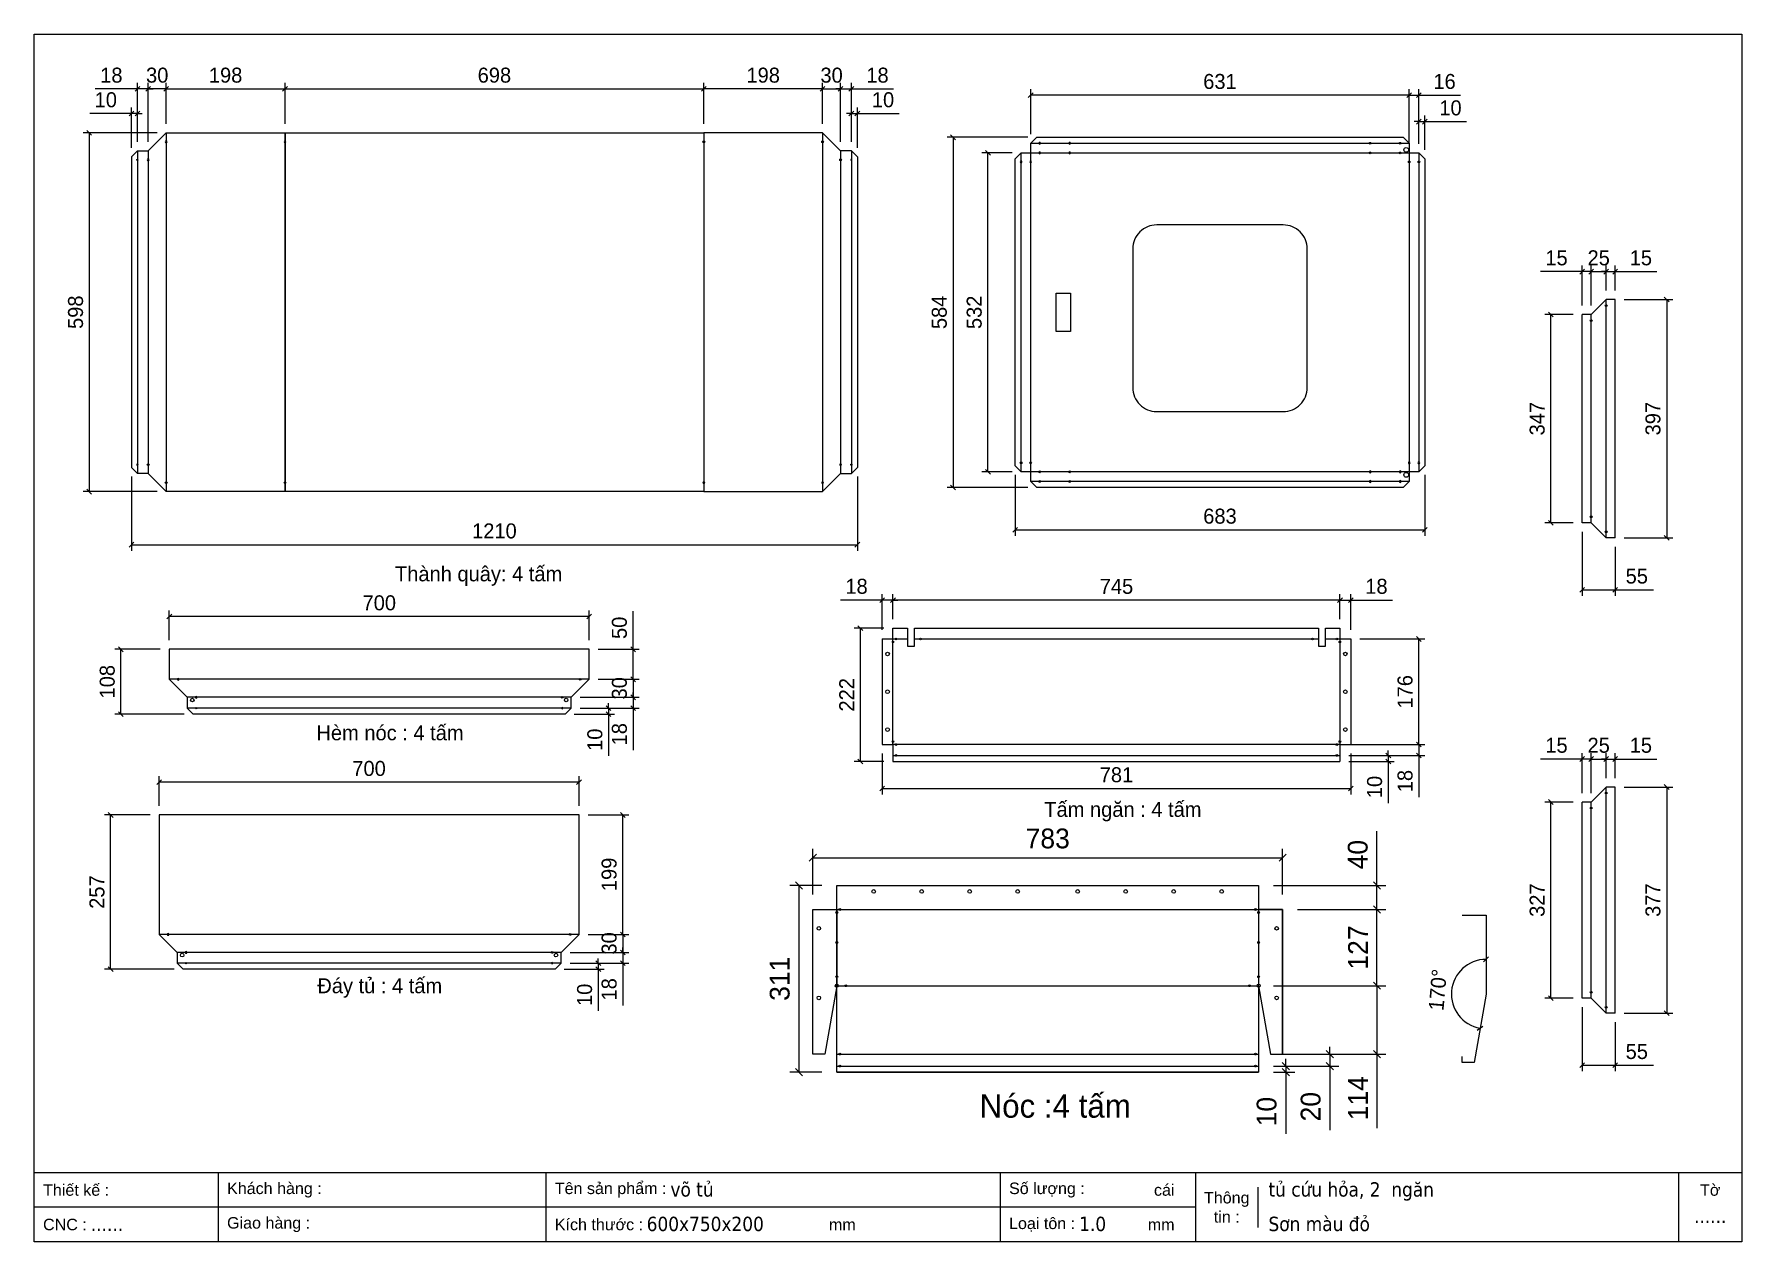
# Model space of a CAD drawing. Header units: millimetres. Extents: x 0 to 2846, y 0 to 2012.
import ezdxf
from ezdxf.enums import TextEntityAlignment as Align

# ---------------------------------------------------------------- set-up
doc = ezdxf.new("R2010")
doc.units = ezdxf.units.MM
for name, color, linetype in [('CNC', 7, 'Continuous'), ('DIM', 253, 'Continuous'), ('FIRE PROTECTION', 1, 'Continuous')]:
    doc.layers.add(name, color=color, linetype=linetype)
doc.styles.add('Arial', font='arial.ttf')
doc.styles.add('Tahoma (Input Text)', font='tahoma.ttf')
doc.dimstyles.new('Dim-25', dxfattribs={"dimtxt": 25, "dimasz": 8, "dimexe": 10, "dimexo": 15, "dimgap": 10, "dimtad": 1, "dimdec": 0, "dimtxsty": 'Standard', "dimblk": 'OBLIQUE', "dimcen": 10, "dimclrd": 5, "dimclre": 5, "dimclrt": 3, "dimazin": 3, "dimtfac": 1, "dimtdec": 0, "dimtmove": 0, "dimatfit": 3, "dimldrblk": 'OBLIQUE', "dimlwd": 9, "dimlwe": 9})
doc.dimstyles.new('Dim-33', dxfattribs={"dimtxt": 33, "dimasz": 12, "dimexe": 15, "dimexo": 25, "dimgap": 15, "dimtad": 1, "dimdec": 0, "dimtxsty": 'Standard', "dimblk": 'OBLIQUE', "dimcen": 10, "dimclrd": 5, "dimclre": 5, "dimclrt": 3, "dimazin": 3, "dimtfac": 1, "dimtdec": 0, "dimtmove": 0, "dimatfit": 3, "dimldrblk": 'OPEN30', "dimlwd": 9, "dimlwe": 9})

msp = doc.modelspace()

# ---------------------------------------------------------------- texts
at = {"color": 2, "attachment_point": 5}
for s, insert, char_height, width in [('Thành quây: 4 tấm', (740.8, 1109.4), 25, 775), ('Hèm nóc : 4 tấm', (593.1, 848.1), 25, 775), ('Tấm ngăn : 4 tấm', (1814.6, 716.9), 25, 925), ('Đáy tủ : 4 tấm', (576, 423), 25, 775), ('Nóc :4 tấm', (1701.8, 226.1), 39, 974)]:
    msp.add_mtext(s, dxfattribs=dict(at, insert=insert, char_height=char_height, width=width))

# ---------------------------------------------------------------- blocks, each defined once
blk = doc.blocks.new('khungtenAsean2')
at = {"color": 7}
for p, q in [((2970, -1980), (0, -1980)), ((320, -1980), (320, -2100)), ((890, -1980), (890, -2100)), ((1680, -1980), (1680, -2100)), ((2020, -1980), (2020, -2100)), ((2860, -1980), (2860, -2100)), ((2128.3, -2005), (2128.3, -2075)), ((2020, -2040), (0, -2040))]:
    blk.add_line(p, q, dxfattribs=at)
blk.add_lwpolyline([(0, 0), (2970, 0), (2970, -2100), (0, -2100)], close=True, dxfattribs=at)
at = {"color": 2, "char_height": 20, "style": 'Arial'}
for s, insert, width, attachment_point in [('  Thiết kế :', (0, -2010), 917.634, 4), ('  Khách hàng :', (320, -2010), 917.634, 4), ('  Tên sản phẩm :', (890, -2010), 917.634, 4), ('  Số lượng :', (1680, -2010), 917.634, 4), ('cái', (1947.6, -2010), 917.634, 4), ('Thông\\Ptin :', (2074.2, -2040), 108.311, 5), ('Tờ', (2915, -2010), 110, 5), ('  CNC :', (0, -2070), 917.634, 4), ('  Giao hàng :', (320, -2070), 917.634, 4), ('  Kích thước :', (890, -2070), 917.634, 4), ('mm', (1382.3, -2070), 917.634, 4), ('  Loại tôn :', (1680, -2070), 917.634, 4), ('mm', (1936.9, -2070), 917.634, 4)]:
    blk.add_mtext(s, dxfattribs=dict(at, insert=insert, width=width, attachment_point=attachment_point))
at = {"color": 1, "style": 'Tahoma (Input Text)', "flags": 8}
for tag, p in [('#01', (137.1, -2021.3)), ('#03', (506.6, -2019.3)), ('#05', (1106.6, -2021.3)), ('#07', (1834.7, -2021.3)), ('#09', (2146.7, -2021.3)), ('#02', (98.5, -2081.3)), ('#04', (486.1, -2081.3)), ('#06', (1065.3, -2081.3)), ('#08', (1817.4, -2081.3)), ('#10', (2146.7, -2081.3))]:
    blk.add_attdef(tag, p, '', height=25, dxfattribs=at)
blk.add_attdef('#11', text='', height=25, dxfattribs=at).set_placement((2915, -2067.3), align=Align.CENTER)
blk = doc.blocks.new('*D1')
at = {"color": 0, "linetype": 'ByBlock', "lineweight": -2}
for p, q in [((1120.1, 1925.2), (1112.1, 1917.2)), ((1310.1, 1917.2), (1318.1, 1925.2))]:
    blk.add_line(p, q, dxfattribs=at)
at = {"layer": 'Defpoints', "color": 0, "transparency": 16777216}
for p in [(1116.1, 1921.2), (1116.1, 1848.1), (1314.1, 1848.1)]:
    blk.add_point(p, dxfattribs=at)
at = {"layer": 'DIM', "color": 5, "lineweight": 9, "transparency": 16777216}
for p, q in [((1116.1, 1863.1), (1116.1, 1931.2)), ((1314.1, 1921.2), (1116.1, 1921.2)), ((1314.1, 1863.1), (1314.1, 1931.2))]:
    blk.add_line(p, q, dxfattribs=at)
at = {"layer": 'DIM', "color": 3, "transparency": 16777216, "insert": (1215.1, 1944), "char_height": 25, "attachment_point": 5}
blk.add_mtext('198', dxfattribs=at)
blk = doc.blocks.new('_Oblique')
at = {"color": 0, "linetype": 'ByBlock', "lineweight": -2}
blk.add_line((-0.5, -0.5), (0.5, 0.5), dxfattribs=at)
blk = doc.blocks.new('*D2')
at = {"color": 0, "linetype": 'ByBlock', "lineweight": -2}
for p, q in [((1318.1, 1925.2), (1310.1, 1917.2)), ((1340.1, 1917.2), (1348.1, 1925.2))]:
    blk.add_line(p, q, dxfattribs=at)
at = {"layer": 'Defpoints', "color": 0, "transparency": 16777216}
for p in [(1344.1, 1921.2), (1314.1, 1848.1), (1344.1, 1818.1)]:
    blk.add_point(p, dxfattribs=at)
at = {"layer": 'DIM', "color": 5, "lineweight": 9, "transparency": 16777216}
for p, q in [((1314.1, 1863.1), (1314.1, 1931.2)), ((1314.1, 1921.2), (1344.1, 1921.2)), ((1344.1, 1833.1), (1344.1, 1931.2))]:
    blk.add_line(p, q, dxfattribs=at)
at = {"layer": 'DIM', "color": 3, "transparency": 16777216, "insert": (1329.1, 1944), "char_height": 25, "attachment_point": 5}
blk.add_mtext('30', dxfattribs=at)
blk = doc.blocks.new('*D3')
at = {"color": 0, "linetype": 'ByBlock', "lineweight": -2}
for p, q in [((1340.1, 1917.2), (1348.1, 1925.2)), ((1366.1, 1925.2), (1358.1, 1917.2))]:
    blk.add_line(p, q, dxfattribs=at)
at = {"layer": 'Defpoints', "color": 0, "transparency": 16777216}
for p in [(1362.1, 1921.2), (1344.1, 1818.1), (1362.1, 1818.1)]:
    blk.add_point(p, dxfattribs=at)
at = {"layer": 'DIM', "color": 5, "lineweight": 9, "transparency": 16777216}
for p, q in [((1344.1, 1921.2), (1336.1, 1921.2)), ((1344.1, 1833.1), (1344.1, 1931.2)), ((1344.1, 1921.2), (1362.1, 1921.2)), ((1362.1, 1833.1), (1362.1, 1931.2)), ((1362.1, 1921.2), (1432.3, 1921.2))]:
    blk.add_line(p, q, dxfattribs=at)
at = {"layer": 'DIM', "color": 3, "transparency": 16777216, "insert": (1405.6, 1944), "char_height": 25, "attachment_point": 5}
blk.add_mtext('18', dxfattribs=at)
blk = doc.blocks.new('*D4')
at = {"color": 0, "linetype": 'ByBlock', "lineweight": -2}
for p, q in [((1358.1, 1876.3), (1366.1, 1884.3)), ((1376.1, 1884.3), (1368.1, 1876.3))]:
    blk.add_line(p, q, dxfattribs=at)
at = {"layer": 'Defpoints', "color": 0, "transparency": 16777216}
for p in [(1372.1, 1880.3), (1362.1, 1818.1), (1372.1, 1808.1)]:
    blk.add_point(p, dxfattribs=at)
at = {"layer": 'DIM', "color": 5, "lineweight": 9, "transparency": 16777216}
for p, q in [((1362.1, 1880.3), (1354.1, 1880.3)), ((1362.1, 1833.1), (1362.1, 1890.3)), ((1362.1, 1880.3), (1372.1, 1880.3)), ((1372.1, 1823.1), (1372.1, 1890.3)), ((1372.1, 1880.3), (1441.5, 1880.3))]:
    blk.add_line(p, q, dxfattribs=at)
at = {"layer": 'DIM', "color": 3, "transparency": 16777216, "insert": (1414.8, 1903), "char_height": 25, "attachment_point": 5}
blk.add_mtext('10', dxfattribs=at)
blk = doc.blocks.new('f3daunguoc')
at = {"layer": 'CNC', "color": 2, "lineweight": -3}
blk.add_circle((0, 0), 1.5, dxfattribs=at)
blk = doc.blocks.new('f2dauxuoi')
at = {"layer": 'CNC', "color": 2, "lineweight": -3}
blk.add_circle((0, 0), 1, dxfattribs=at)
blk = doc.blocks.new('*D5')
at = {"color": 0, "linetype": 'ByBlock', "lineweight": -2}
for p, q in [((224.1, 1925.2), (216.1, 1917.2)), ((414.1, 1917.2), (422.1, 1925.2))]:
    blk.add_line(p, q, dxfattribs=at)
at = {"layer": 'Defpoints', "color": 0, "transparency": 16777216}
for p in [(418.1, 1921.2), (220.1, 1848.1), (418.1, 1848.1)]:
    blk.add_point(p, dxfattribs=at)
at = {"layer": 'DIM', "color": 5, "lineweight": 9, "transparency": 16777216}
for p, q in [((220.1, 1863.1), (220.1, 1931.2)), ((220.1, 1921.2), (418.1, 1921.2)), ((418.1, 1863.1), (418.1, 1931.2))]:
    blk.add_line(p, q, dxfattribs=at)
at = {"layer": 'DIM', "color": 3, "transparency": 16777216, "insert": (319.1, 1944), "char_height": 25, "attachment_point": 5}
blk.add_mtext('198', dxfattribs=at)
blk = doc.blocks.new('*D6')
at = {"color": 0, "linetype": 'ByBlock', "lineweight": -2}
for p, q in [((194.1, 1925.2), (186.1, 1917.2)), ((216.1, 1917.2), (224.1, 1925.2))]:
    blk.add_line(p, q, dxfattribs=at)
at = {"layer": 'Defpoints', "color": 0, "transparency": 16777216}
for p in [(190.1, 1921.2), (220.1, 1848.1), (190.1, 1818.1)]:
    blk.add_point(p, dxfattribs=at)
at = {"layer": 'DIM', "color": 5, "lineweight": 9, "transparency": 16777216}
for p, q in [((190.1, 1833.1), (190.1, 1931.2)), ((220.1, 1921.2), (190.1, 1921.2)), ((220.1, 1863.1), (220.1, 1931.2))]:
    blk.add_line(p, q, dxfattribs=at)
at = {"layer": 'DIM', "color": 3, "transparency": 16777216, "insert": (205.1, 1944), "char_height": 25, "attachment_point": 5}
blk.add_mtext('30', dxfattribs=at)
blk = doc.blocks.new('*D7')
at = {"color": 0, "linetype": 'ByBlock', "lineweight": -2}
for p, q in [((168.1, 1917.2), (176.1, 1925.2)), ((194.1, 1925.2), (186.1, 1917.2))]:
    blk.add_line(p, q, dxfattribs=at)
at = {"layer": 'Defpoints', "color": 0, "transparency": 16777216}
for p in [(172.1, 1921.2), (172.1, 1818.1), (190.1, 1818.1)]:
    blk.add_point(p, dxfattribs=at)
at = {"layer": 'DIM', "color": 5, "lineweight": 9, "transparency": 16777216}
for p, q in [((172.1, 1921.2), (101.9, 1921.2)), ((172.1, 1833.1), (172.1, 1931.2)), ((190.1, 1921.2), (172.1, 1921.2)), ((190.1, 1833.1), (190.1, 1931.2)), ((190.1, 1921.2), (198.1, 1921.2))]:
    blk.add_line(p, q, dxfattribs=at)
at = {"layer": 'DIM', "color": 3, "transparency": 16777216, "insert": (128.7, 1944), "char_height": 25, "attachment_point": 5}
blk.add_mtext('18', dxfattribs=at)
blk = doc.blocks.new('*D8')
at = {"color": 0, "linetype": 'ByBlock', "lineweight": -2}
for p, q in [((158.1, 1876.3), (166.1, 1884.3)), ((176.1, 1884.3), (168.1, 1876.3))]:
    blk.add_line(p, q, dxfattribs=at)
at = {"layer": 'Defpoints', "color": 0, "transparency": 16777216}
for p in [(162.1, 1880.3), (162.1, 1808.1), (172.1, 1818.1)]:
    blk.add_point(p, dxfattribs=at)
at = {"layer": 'DIM', "color": 5, "lineweight": 9, "transparency": 16777216}
for p, q in [((162.1, 1880.3), (92.8, 1880.3)), ((162.1, 1823.1), (162.1, 1890.3)), ((172.1, 1880.3), (162.1, 1880.3)), ((172.1, 1833.1), (172.1, 1890.3)), ((172.1, 1880.3), (180.1, 1880.3))]:
    blk.add_line(p, q, dxfattribs=at)
at = {"layer": 'DIM', "color": 3, "transparency": 16777216, "insert": (119.4, 1903), "char_height": 25, "attachment_point": 5}
blk.add_mtext('10', dxfattribs=at)
blk = doc.blocks.new('*D9')
at = {"color": 0, "linetype": 'ByBlock', "lineweight": -2}
for p, q in [((422.1, 1925.2), (414.1, 1917.2)), ((1112.1, 1917.2), (1120.1, 1925.2))]:
    blk.add_line(p, q, dxfattribs=at)
at = {"layer": 'Defpoints', "color": 0, "ltscale": 3, "transparency": 16777216}
for p in [(1116.1, 1921.2), (418.1, 1848.1), (1116.1, 1848.1)]:
    blk.add_point(p, dxfattribs=at)
at = {"layer": 'DIM', "color": 5, "lineweight": 9, "ltscale": 3, "transparency": 16777216}
for p, q in [((418.1, 1863.1), (418.1, 1931.2)), ((418.1, 1921.2), (1116.1, 1921.2)), ((1116.1, 1863.1), (1116.1, 1931.2))]:
    blk.add_line(p, q, dxfattribs=at)
at = {"layer": 'DIM', "color": 3, "ltscale": 3, "transparency": 16777216, "insert": (767.1, 1944), "char_height": 25, "attachment_point": 5}
blk.add_mtext('698', dxfattribs=at)
blk = doc.blocks.new('*D10')
at = {"color": 0, "linetype": 'ByBlock', "lineweight": -2}
for p, q in [((95.8, 1844.1), (87.8, 1852.1)), ((87.8, 1254.1), (95.8, 1246.1))]:
    blk.add_line(p, q, dxfattribs=at)
at = {"layer": 'Defpoints', "color": 0, "ltscale": 3, "transparency": 16777216}
for p in [(220.1, 1848.1), (91.8, 1250.1), (220.1, 1250.1)]:
    blk.add_point(p, dxfattribs=at)
at = {"layer": 'DIM', "color": 5, "lineweight": 9, "ltscale": 3, "transparency": 16777216}
for p, q in [((205.1, 1848.1), (81.8, 1848.1)), ((91.8, 1848.1), (91.8, 1250.1)), ((205.1, 1250.1), (81.8, 1250.1))]:
    blk.add_line(p, q, dxfattribs=at)
at = {"layer": 'DIM', "color": 3, "ltscale": 3, "transparency": 16777216, "insert": (69.1, 1549.1), "char_height": 25, "attachment_point": 5, "rotation": 90}
blk.add_mtext('598', dxfattribs=at)
blk = doc.blocks.new('*D11')
at = {"color": 0, "linetype": 'ByBlock', "lineweight": -2}
for p, q in [((166.1, 1165.7), (158.1, 1157.7)), ((1368.1, 1157.7), (1376.1, 1165.7))]:
    blk.add_line(p, q, dxfattribs=at)
at = {"layer": 'Defpoints', "color": 0, "ltscale": 3, "transparency": 16777216}
for p in [(162.1, 1290.1), (1372.1, 1290.1), (1372.1, 1161.7)]:
    blk.add_point(p, dxfattribs=at)
at = {"layer": 'DIM', "color": 5, "lineweight": 9, "ltscale": 3, "transparency": 16777216}
for p, q in [((162.1, 1275.1), (162.1, 1151.7)), ((1372.1, 1275.1), (1372.1, 1151.7)), ((162.1, 1161.7), (1372.1, 1161.7))]:
    blk.add_line(p, q, dxfattribs=at)
at = {"layer": 'DIM', "color": 3, "ltscale": 3, "transparency": 16777216, "insert": (767.1, 1184.5), "char_height": 25, "attachment_point": 5}
blk.add_mtext('1210', dxfattribs=at)
blk = doc.blocks.new('*D12')
at = {"color": 0, "linetype": 'ByBlock', "lineweight": -2}
for p, q in [((212.2, 769.9), (204.2, 761.9)), ((904.2, 761.9), (912.2, 769.9))]:
    blk.add_line(p, q, dxfattribs=at)
at = {"layer": 'Defpoints', "color": 0, "transparency": 16777216}
for p in [(208.2, 765.9), (208.2, 711.3), (908.2, 711.3)]:
    blk.add_point(p, dxfattribs=at)
at = {"layer": 'DIM', "color": 5, "lineweight": 9, "transparency": 16777216}
for p, q in [((208.2, 726.3), (208.2, 775.9)), ((908.2, 726.3), (908.2, 775.9)), ((908.2, 765.9), (208.2, 765.9))]:
    blk.add_line(p, q, dxfattribs=at)
at = {"layer": 'DIM', "color": 3, "transparency": 16777216, "insert": (558.2, 788.7), "char_height": 25, "attachment_point": 5}
blk.add_mtext('700', dxfattribs=at)
blk = doc.blocks.new('*D13')
at = {"color": 0, "linetype": 'ByBlock', "lineweight": -2}
for p, q in [((985.2, 707.3), (977.2, 715.3)), ((977.2, 516.3), (985.2, 508.3))]:
    blk.add_line(p, q, dxfattribs=at)
at = {"layer": 'Defpoints', "color": 0, "transparency": 16777216}
for p in [(908.2, 711.3), (981.2, 711.3), (908.2, 512.3)]:
    blk.add_point(p, dxfattribs=at)
at = {"layer": 'DIM', "color": 5, "lineweight": 9, "transparency": 16777216}
for p, q in [((923.2, 711.3), (991.2, 711.3)), ((981.2, 512.3), (981.2, 711.3)), ((923.2, 512.3), (991.2, 512.3))]:
    blk.add_line(p, q, dxfattribs=at)
at = {"layer": 'DIM', "color": 3, "transparency": 16777216, "insert": (958.4, 612.3), "char_height": 25, "attachment_point": 5, "rotation": 90}
blk.add_mtext('199', dxfattribs=at)
blk = doc.blocks.new('*D14')
at = {"color": 0, "linetype": 'ByBlock', "lineweight": -2}
for p, q in [((131.5, 707.3), (123.5, 715.3)), ((123.5, 458.3), (131.5, 450.3))]:
    blk.add_line(p, q, dxfattribs=at)
at = {"layer": 'Defpoints', "color": 0, "transparency": 16777216}
for p in [(127.5, 711.3), (208.2, 711.3), (248.2, 454.3)]:
    blk.add_point(p, dxfattribs=at)
at = {"layer": 'DIM', "color": 5, "lineweight": 9, "transparency": 16777216}
for p, q in [((193.2, 711.3), (117.5, 711.3)), ((127.5, 454.3), (127.5, 711.3)), ((233.2, 454.3), (117.5, 454.3))]:
    blk.add_line(p, q, dxfattribs=at)
at = {"layer": 'DIM', "color": 3, "transparency": 16777216, "insert": (104.8, 582.8), "char_height": 25, "attachment_point": 5, "rotation": 90}
blk.add_mtext('257', dxfattribs=at)
blk = doc.blocks.new('*D15')
at = {"color": 0, "linetype": 'ByBlock', "lineweight": -2}
for p, q in [((985.2, 508.3), (977.2, 516.3)), ((977.2, 486.3), (985.2, 478.3))]:
    blk.add_line(p, q, dxfattribs=at)
at = {"layer": 'Defpoints', "color": 0, "transparency": 16777216}
for p in [(908.2, 512.3), (878.2, 482.3), (981.2, 482.3)]:
    blk.add_point(p, dxfattribs=at)
at = {"layer": 'DIM', "color": 5, "lineweight": 9, "transparency": 16777216}
for p, q in [((923.2, 512.3), (991.2, 512.3)), ((981.2, 512.3), (981.2, 482.3)), ((893.2, 482.3), (991.2, 482.3))]:
    blk.add_line(p, q, dxfattribs=at)
at = {"layer": 'DIM', "color": 3, "transparency": 16777216, "insert": (958.4, 497.3), "char_height": 25, "attachment_point": 5, "rotation": 90}
blk.add_mtext('30', dxfattribs=at)
blk = doc.blocks.new('*D16')
at = {"color": 0, "linetype": 'ByBlock', "lineweight": -2}
for p, q in [((977.2, 486.3), (985.2, 478.3)), ((985.2, 460.3), (977.2, 468.3))]:
    blk.add_line(p, q, dxfattribs=at)
at = {"layer": 'Defpoints', "color": 0, "transparency": 16777216}
for p in [(878.2, 482.3), (878.2, 464.3), (981.2, 464.3)]:
    blk.add_point(p, dxfattribs=at)
at = {"layer": 'DIM', "color": 5, "lineweight": 9, "transparency": 16777216}
for p, q in [((981.2, 482.3), (981.2, 490.3)), ((893.2, 482.3), (991.2, 482.3)), ((893.2, 464.3), (991.2, 464.3)), ((981.2, 482.3), (981.2, 464.3)), ((981.2, 464.3), (981.2, 394.1))]:
    blk.add_line(p, q, dxfattribs=at)
at = {"layer": 'DIM', "color": 3, "transparency": 16777216, "insert": (958.4, 420.8), "char_height": 25, "attachment_point": 5, "rotation": 90}
blk.add_mtext('18', dxfattribs=at)
blk = doc.blocks.new('*D17')
at = {"color": 0, "linetype": 'ByBlock', "lineweight": -2}
for p, q in [((936.3, 468.3), (944.3, 460.3)), ((944.3, 450.3), (936.3, 458.3))]:
    blk.add_line(p, q, dxfattribs=at)
at = {"layer": 'Defpoints', "color": 0, "transparency": 16777216}
for p in [(878.2, 464.3), (868.2, 454.3), (940.3, 454.3)]:
    blk.add_point(p, dxfattribs=at)
at = {"layer": 'DIM', "color": 5, "lineweight": 9, "transparency": 16777216}
for p, q in [((893.2, 464.3), (950.3, 464.3)), ((940.3, 464.3), (940.3, 472.3)), ((940.3, 464.3), (940.3, 454.3)), ((883.2, 454.3), (950.3, 454.3)), ((940.3, 454.3), (940.3, 384.9))]:
    blk.add_line(p, q, dxfattribs=at)
at = {"layer": 'DIM', "color": 3, "transparency": 16777216, "insert": (917.5, 411.6), "char_height": 25, "attachment_point": 5, "rotation": 90}
blk.add_mtext('10', dxfattribs=at)
blk = doc.blocks.new('*D18')
at = {"color": 0, "linetype": 'ByBlock', "lineweight": -2}
for p, q in [((229.2, 1046), (221.2, 1038)), ((921.2, 1038), (929.2, 1046))]:
    blk.add_line(p, q, dxfattribs=at)
at = {"layer": 'Defpoints', "color": 0, "transparency": 16777216}
for p in [(225.2, 1042), (225.2, 987.4), (925.2, 987.4)]:
    blk.add_point(p, dxfattribs=at)
at = {"layer": 'DIM', "color": 5, "lineweight": 9, "transparency": 16777216}
for p, q in [((225.2, 1002.4), (225.2, 1052)), ((925.2, 1042), (225.2, 1042)), ((925.2, 1002.4), (925.2, 1052))]:
    blk.add_line(p, q, dxfattribs=at)
at = {"layer": 'DIM', "color": 3, "transparency": 16777216, "insert": (575.2, 1064.7), "char_height": 25, "attachment_point": 5}
blk.add_mtext('700', dxfattribs=at)
blk = doc.blocks.new('*D19')
at = {"color": 0, "linetype": 'ByBlock', "lineweight": -2}
for p, q in [((1002.3, 983.4), (994.3, 991.4)), ((994.3, 941.4), (1002.3, 933.4))]:
    blk.add_line(p, q, dxfattribs=at)
at = {"layer": 'Defpoints', "color": 0, "transparency": 16777216}
for p in [(925.2, 987.4), (998.3, 987.4), (925.2, 937.4)]:
    blk.add_point(p, dxfattribs=at)
at = {"layer": 'DIM', "color": 5, "lineweight": 9, "transparency": 16777216}
for p, q in [((998.3, 987.4), (998.3, 1051.1)), ((940.2, 987.4), (1008.3, 987.4)), ((998.3, 937.4), (998.3, 987.4)), ((940.2, 937.4), (1008.3, 937.4))]:
    blk.add_line(p, q, dxfattribs=at)
at = {"layer": 'DIM', "color": 3, "transparency": 16777216, "insert": (975.5, 1023.2), "char_height": 25, "attachment_point": 5, "rotation": 90}
blk.add_mtext('50', dxfattribs=at)
blk = doc.blocks.new('*D20')
at = {"color": 0, "linetype": 'ByBlock', "lineweight": -2}
for p, q in [((148.6, 983.4), (140.6, 991.4)), ((140.6, 883.4), (148.6, 875.4))]:
    blk.add_line(p, q, dxfattribs=at)
at = {"layer": 'Defpoints', "color": 0, "transparency": 16777216}
for p in [(144.6, 987.4), (225.2, 987.4), (265.2, 879.4)]:
    blk.add_point(p, dxfattribs=at)
at = {"layer": 'DIM', "color": 5, "lineweight": 9, "transparency": 16777216}
for p, q in [((210.2, 987.4), (134.6, 987.4)), ((144.6, 879.4), (144.6, 987.4)), ((250.2, 879.4), (134.6, 879.4))]:
    blk.add_line(p, q, dxfattribs=at)
at = {"layer": 'DIM', "color": 3, "transparency": 16777216, "insert": (121.9, 933.4), "char_height": 25, "attachment_point": 5, "rotation": 90}
blk.add_mtext('108', dxfattribs=at)
blk = doc.blocks.new('*D21')
at = {"color": 0, "linetype": 'ByBlock', "lineweight": -2}
for p, q in [((1002.3, 933.4), (994.3, 941.4)), ((994.3, 911.4), (1002.3, 903.4))]:
    blk.add_line(p, q, dxfattribs=at)
at = {"layer": 'Defpoints', "color": 0, "transparency": 16777216}
for p in [(925.2, 937.4), (895.2, 907.4), (998.3, 907.4)]:
    blk.add_point(p, dxfattribs=at)
at = {"layer": 'DIM', "color": 5, "lineweight": 9, "transparency": 16777216}
for p, q in [((940.2, 937.4), (1008.3, 937.4)), ((998.3, 937.4), (998.3, 907.4)), ((910.2, 907.4), (1008.3, 907.4))]:
    blk.add_line(p, q, dxfattribs=at)
at = {"layer": 'DIM', "color": 3, "transparency": 16777216, "insert": (975.5, 922.4), "char_height": 25, "attachment_point": 5, "rotation": 90}
blk.add_mtext('30', dxfattribs=at)
blk = doc.blocks.new('*D22')
at = {"color": 0, "linetype": 'ByBlock', "lineweight": -2}
for p, q in [((994.3, 911.4), (1002.3, 903.4)), ((1002.3, 885.4), (994.3, 893.4))]:
    blk.add_line(p, q, dxfattribs=at)
at = {"layer": 'Defpoints', "color": 0, "transparency": 16777216}
for p in [(895.2, 907.4), (895.2, 889.4), (998.3, 889.4)]:
    blk.add_point(p, dxfattribs=at)
at = {"layer": 'DIM', "color": 5, "lineweight": 9, "transparency": 16777216}
for p, q in [((998.3, 907.4), (998.3, 915.4)), ((910.2, 907.4), (1008.3, 907.4)), ((910.2, 889.4), (1008.3, 889.4)), ((998.3, 907.4), (998.3, 889.4)), ((998.3, 889.4), (998.3, 819.2))]:
    blk.add_line(p, q, dxfattribs=at)
at = {"layer": 'DIM', "color": 3, "transparency": 16777216, "insert": (975.5, 845.9), "char_height": 25, "attachment_point": 5, "rotation": 90}
blk.add_mtext('18', dxfattribs=at)
blk = doc.blocks.new('*D23')
at = {"color": 0, "linetype": 'ByBlock', "lineweight": -2}
for p, q in [((953.4, 893.4), (961.4, 885.4)), ((961.4, 875.4), (953.4, 883.4))]:
    blk.add_line(p, q, dxfattribs=at)
at = {"layer": 'Defpoints', "color": 0, "transparency": 16777216}
for p in [(895.2, 889.4), (885.2, 879.4), (957.4, 879.4)]:
    blk.add_point(p, dxfattribs=at)
at = {"layer": 'DIM', "color": 5, "lineweight": 9, "transparency": 16777216}
for p, q in [((910.2, 889.4), (967.4, 889.4)), ((957.4, 889.4), (957.4, 897.4)), ((957.4, 889.4), (957.4, 879.4)), ((900.2, 879.4), (967.4, 879.4)), ((957.4, 879.4), (957.4, 810))]:
    blk.add_line(p, q, dxfattribs=at)
at = {"layer": 'DIM', "color": 3, "transparency": 16777216, "insert": (934.6, 836.7), "char_height": 25, "attachment_point": 5, "rotation": 90}
blk.add_mtext('10', dxfattribs=at)
blk = doc.blocks.new('*D24')
at = {"color": 0, "linetype": 'ByBlock', "lineweight": -2}
for p, q in [((2172.4, 1065.4), (2180.4, 1073.4)), ((2198.4, 1073.4), (2190.4, 1065.4))]:
    blk.add_line(p, q, dxfattribs=at)
at = {"layer": 'Defpoints', "color": 0, "transparency": 16777216}
for p in [(2194.4, 1069.4), (2176.4, 1022.6), (2194.4, 1004.6)]:
    blk.add_point(p, dxfattribs=at)
at = {"layer": 'DIM', "color": 5, "lineweight": 9, "transparency": 16777216}
for p, q in [((2176.4, 1069.4), (2168.4, 1069.4)), ((2176.4, 1037.6), (2176.4, 1079.4)), ((2176.4, 1069.4), (2194.4, 1069.4)), ((2194.4, 1019.6), (2194.4, 1079.4)), ((2194.4, 1069.4), (2264, 1069.4))]:
    blk.add_line(p, q, dxfattribs=at)
at = {"layer": 'DIM', "color": 3, "transparency": 16777216, "insert": (2237.2, 1092.2), "char_height": 25, "attachment_point": 5}
blk.add_mtext('18', dxfattribs=at)
blk = doc.blocks.new('*D25')
at = {"color": 0, "linetype": 'ByBlock', "lineweight": -2}
for p, q in [((1435.4, 1073.4), (1427.4, 1065.4)), ((2172.4, 1065.4), (2180.4, 1073.4))]:
    blk.add_line(p, q, dxfattribs=at)
at = {"layer": 'Defpoints', "color": 0, "transparency": 16777216}
for p in [(1431.4, 1069.4), (1431.4, 1022.6), (2176.4, 1022.6)]:
    blk.add_point(p, dxfattribs=at)
at = {"layer": 'DIM', "color": 5, "lineweight": 9, "transparency": 16777216}
for p, q in [((1431.4, 1037.6), (1431.4, 1079.4)), ((2176.4, 1069.4), (1431.4, 1069.4)), ((2176.4, 1037.6), (2176.4, 1079.4))]:
    blk.add_line(p, q, dxfattribs=at)
at = {"layer": 'DIM', "color": 3, "transparency": 16777216, "insert": (1803.9, 1092.1), "char_height": 25, "attachment_point": 5}
blk.add_mtext('745', dxfattribs=at)
blk = doc.blocks.new('*D26')
at = {"color": 0, "linetype": 'ByBlock', "lineweight": -2}
for p, q in [((1409.4, 1065.4), (1417.4, 1073.4)), ((1435.4, 1073.4), (1427.4, 1065.4))]:
    blk.add_line(p, q, dxfattribs=at)
at = {"layer": 'Defpoints', "color": 0, "transparency": 16777216}
for p in [(1413.4, 1069.4), (1413.4, 1004.6), (1431.4, 1022.6)]:
    blk.add_point(p, dxfattribs=at)
at = {"layer": 'DIM', "color": 5, "lineweight": 9, "transparency": 16777216}
for p, q in [((1413.4, 1069.4), (1343.9, 1069.4)), ((1413.4, 1019.6), (1413.4, 1079.4)), ((1431.4, 1069.4), (1413.4, 1069.4)), ((1431.4, 1037.6), (1431.4, 1079.4)), ((1431.4, 1069.4), (1439.4, 1069.4))]:
    blk.add_line(p, q, dxfattribs=at)
at = {"layer": 'DIM', "color": 3, "transparency": 16777216, "insert": (1370.7, 1092.2), "char_height": 25, "attachment_point": 5}
blk.add_mtext('18', dxfattribs=at)
blk = doc.blocks.new('*D27')
at = {"color": 0, "linetype": 'ByBlock', "lineweight": -2}
for p, q in [((2253, 814.6), (2261, 806.6)), ((2261, 796.6), (2253, 804.6))]:
    blk.add_line(p, q, dxfattribs=at)
at = {"layer": 'Defpoints', "color": 0, "ltscale": 3, "transparency": 16777216}
for p in [(2176.4, 810.6), (2176.4, 800.6), (2257, 810.6)]:
    blk.add_point(p, dxfattribs=at)
at = {"layer": 'DIM', "color": 5, "lineweight": 9, "ltscale": 3, "transparency": 16777216}
for p, q in [((2191.4, 810.6), (2267, 810.6)), ((2191.4, 800.6), (2267, 800.6)), ((2257, 810.6), (2257, 818.6)), ((2257, 810.6), (2257, 800.6)), ((2257, 800.6), (2257, 731.2))]:
    blk.add_line(p, q, dxfattribs=at)
at = {"layer": 'DIM', "color": 3, "ltscale": 3, "transparency": 16777216, "insert": (2234.2, 757.9), "char_height": 25, "attachment_point": 5, "rotation": 90}
blk.add_mtext('10', dxfattribs=at)
blk = doc.blocks.new('*D28')
at = {"color": 0, "linetype": 'ByBlock', "lineweight": -2}
for p, q in [((2303.7, 832.6), (2311.7, 824.6)), ((2311.7, 806.6), (2303.7, 814.6))]:
    blk.add_line(p, q, dxfattribs=at)
at = {"layer": 'Defpoints', "color": 0, "ltscale": 3, "transparency": 16777216}
for p in [(2176.4, 828.6), (2307.7, 828.6), (2176.4, 810.6)]:
    blk.add_point(p, dxfattribs=at)
at = {"layer": 'DIM', "color": 5, "lineweight": 9, "ltscale": 3, "transparency": 16777216}
for p, q in [((2191.4, 828.6), (2317.7, 828.6)), ((2307.7, 828.6), (2307.7, 836.6)), ((2307.7, 828.6), (2307.7, 810.6)), ((2191.4, 810.6), (2317.7, 810.6)), ((2307.7, 810.6), (2307.7, 741.1))]:
    blk.add_line(p, q, dxfattribs=at)
at = {"layer": 'DIM', "color": 3, "ltscale": 3, "transparency": 16777216, "insert": (2285, 767.8), "char_height": 25, "attachment_point": 5, "rotation": 90}
blk.add_mtext('18', dxfattribs=at)
blk = doc.blocks.new('*D29')
at = {"color": 0, "linetype": 'ByBlock', "lineweight": -2}
for p, q in [((2311.7, 1000.6), (2303.7, 1008.6)), ((2303.7, 832.6), (2311.7, 824.6))]:
    blk.add_line(p, q, dxfattribs=at)
at = {"layer": 'Defpoints', "color": 0, "ltscale": 3, "transparency": 16777216}
for p in [(2194.4, 1004.6), (2307.7, 1004.6), (2194.4, 828.6)]:
    blk.add_point(p, dxfattribs=at)
at = {"layer": 'DIM', "color": 5, "lineweight": 9, "ltscale": 3, "transparency": 16777216}
for p, q in [((2209.4, 1004.6), (2317.7, 1004.6)), ((2307.7, 828.6), (2307.7, 1004.6)), ((2209.4, 828.6), (2317.7, 828.6))]:
    blk.add_line(p, q, dxfattribs=at)
at = {"layer": 'DIM', "color": 3, "ltscale": 3, "transparency": 16777216, "insert": (2285, 916.6), "char_height": 25, "attachment_point": 5, "rotation": 90}
blk.add_mtext('176', dxfattribs=at)
blk = doc.blocks.new('*D30')
at = {"color": 0, "linetype": 'ByBlock', "lineweight": -2}
for p, q in [((1380.9, 1018.6), (1372.9, 1026.6)), ((1372.9, 804.6), (1380.9, 796.6))]:
    blk.add_line(p, q, dxfattribs=at)
at = {"layer": 'Defpoints', "color": 0, "ltscale": 3, "transparency": 16777216}
for p in [(1431.4, 1022.6), (1376.9, 800.6), (1431.4, 800.6)]:
    blk.add_point(p, dxfattribs=at)
at = {"layer": 'DIM', "color": 5, "lineweight": 9, "ltscale": 3, "transparency": 16777216}
for p, q in [((1416.4, 1022.6), (1366.9, 1022.6)), ((1376.9, 1022.6), (1376.9, 800.6)), ((1416.4, 800.6), (1366.9, 800.6))]:
    blk.add_line(p, q, dxfattribs=at)
at = {"layer": 'DIM', "color": 3, "ltscale": 3, "transparency": 16777216, "insert": (1354.3, 911.6), "char_height": 25, "attachment_point": 5, "rotation": 90}
blk.add_mtext('222', dxfattribs=at)
blk = doc.blocks.new('*D31')
at = {"color": 0, "linetype": 'ByBlock', "lineweight": -2}
for p, q in [((1638.9, 1190.4), (1630.9, 1182.4)), ((2313.9, 1182.4), (2321.9, 1190.4))]:
    blk.add_line(p, q, dxfattribs=at)
at = {"layer": 'Defpoints', "color": 0, "transparency": 16777216}
for p in [(1634.9, 1293.1), (2317.9, 1293.1), (2317.9, 1186.4)]:
    blk.add_point(p, dxfattribs=at)
at = {"layer": 'DIM', "color": 5, "lineweight": 9, "transparency": 16777216}
for p, q in [((1634.9, 1278.1), (1634.9, 1176.4)), ((2317.9, 1278.1), (2317.9, 1176.4)), ((1634.9, 1186.4), (2317.9, 1186.4))]:
    blk.add_line(p, q, dxfattribs=at)
at = {"layer": 'DIM', "color": 3, "transparency": 16777216, "insert": (1976.4, 1209.1), "char_height": 25, "attachment_point": 5}
blk.add_mtext('683', dxfattribs=at)
blk = doc.blocks.new('*D32')
at = {"color": 0, "linetype": 'ByBlock', "lineweight": -2}
for p, q in [((2303.9, 1862.7), (2311.9, 1870.7)), ((2321.9, 1870.7), (2313.9, 1862.7))]:
    blk.add_line(p, q, dxfattribs=at)
at = {"layer": 'Defpoints', "color": 0, "transparency": 16777216}
for p in [(2317.9, 1866.7), (2307.9, 1814.6), (2317.9, 1804.6)]:
    blk.add_point(p, dxfattribs=at)
at = {"layer": 'DIM', "color": 5, "lineweight": 9, "transparency": 16777216}
for p, q in [((2307.9, 1866.7), (2299.9, 1866.7)), ((2307.9, 1829.6), (2307.9, 1876.7)), ((2307.9, 1866.7), (2317.9, 1866.7)), ((2317.9, 1819.6), (2317.9, 1876.7)), ((2317.9, 1866.7), (2387.3, 1866.7))]:
    blk.add_line(p, q, dxfattribs=at)
at = {"layer": 'DIM', "color": 3, "transparency": 16777216, "insert": (2360.6, 1889.5), "char_height": 25, "attachment_point": 5}
blk.add_mtext('10', dxfattribs=at)
blk = doc.blocks.new('*D33')
at = {"color": 0, "linetype": 'ByBlock', "lineweight": -2}
for p, q in [((2287.9, 1906.7), (2295.9, 1914.7)), ((2311.9, 1914.7), (2303.9, 1906.7))]:
    blk.add_line(p, q, dxfattribs=at)
at = {"layer": 'Defpoints', "color": 0, "transparency": 16777216}
for p in [(2307.9, 1910.7), (2291.9, 1814.6), (2307.9, 1814.6)]:
    blk.add_point(p, dxfattribs=at)
at = {"layer": 'DIM', "color": 5, "lineweight": 9, "transparency": 16777216}
for p, q in [((2291.9, 1910.7), (2283.9, 1910.7)), ((2291.9, 1829.6), (2291.9, 1920.7)), ((2291.9, 1910.7), (2307.9, 1910.7)), ((2307.9, 1829.6), (2307.9, 1920.7)), ((2307.9, 1910.7), (2377.4, 1910.7))]:
    blk.add_line(p, q, dxfattribs=at)
at = {"layer": 'DIM', "color": 3, "transparency": 16777216, "insert": (2350.7, 1933.5), "char_height": 25, "attachment_point": 5}
blk.add_mtext('16', dxfattribs=at)
blk = doc.blocks.new('*D34')
at = {"color": 0, "linetype": 'ByBlock', "lineweight": -2}
for p, q in [((1664.9, 1914.7), (1656.9, 1906.7)), ((2287.9, 1906.7), (2295.9, 1914.7))]:
    blk.add_line(p, q, dxfattribs=at)
at = {"layer": 'Defpoints', "color": 0, "transparency": 16777216}
for p in [(1660.9, 1910.7), (1660.9, 1830.6), (2291.9, 1830.6)]:
    blk.add_point(p, dxfattribs=at)
at = {"layer": 'DIM', "color": 5, "lineweight": 9, "transparency": 16777216}
for p, q in [((1660.9, 1845.6), (1660.9, 1920.7)), ((2291.9, 1910.7), (1660.9, 1910.7)), ((2291.9, 1845.6), (2291.9, 1920.7))]:
    blk.add_line(p, q, dxfattribs=at)
at = {"layer": 'DIM', "color": 3, "transparency": 16777216, "insert": (1976.4, 1933.5), "char_height": 25, "attachment_point": 5}
blk.add_mtext('631', dxfattribs=at)
blk = doc.blocks.new('*D35')
at = {"color": 0, "linetype": 'ByBlock', "lineweight": -2}
for p, q in [((1535.5, 1836.6), (1527.5, 1844.6)), ((1527.5, 1261.1), (1535.5, 1253.1))]:
    blk.add_line(p, q, dxfattribs=at)
at = {"layer": 'Defpoints', "color": 0, "transparency": 16777216}
for p in [(1670.9, 1840.6), (1531.5, 1257.1), (1670.9, 1257.1)]:
    blk.add_point(p, dxfattribs=at)
at = {"layer": 'DIM', "color": 5, "lineweight": 9, "transparency": 16777216}
for p, q in [((1655.9, 1840.6), (1521.5, 1840.6)), ((1531.5, 1840.6), (1531.5, 1257.1)), ((1655.9, 1257.1), (1521.5, 1257.1))]:
    blk.add_line(p, q, dxfattribs=at)
at = {"layer": 'DIM', "color": 3, "transparency": 16777216, "insert": (1508.7, 1548.9), "char_height": 25, "attachment_point": 5, "rotation": 90}
blk.add_mtext('584', dxfattribs=at)
blk = doc.blocks.new('*D36')
at = {"color": 0, "linetype": 'ByBlock', "lineweight": -2}
for p, q in [((1593.7, 1810.6), (1585.7, 1818.6)), ((1585.7, 1287.1), (1593.7, 1279.1))]:
    blk.add_line(p, q, dxfattribs=at)
at = {"layer": 'Defpoints', "color": 0, "transparency": 16777216}
for p in [(1589.7, 1814.6), (1644.9, 1814.6), (1644.9, 1283.1)]:
    blk.add_point(p, dxfattribs=at)
at = {"layer": 'DIM', "color": 5, "lineweight": 9, "transparency": 16777216}
for p, q in [((1629.9, 1814.6), (1579.7, 1814.6)), ((1589.7, 1283.1), (1589.7, 1814.6)), ((1629.9, 1283.1), (1579.7, 1283.1))]:
    blk.add_line(p, q, dxfattribs=at)
at = {"layer": 'DIM', "color": 3, "transparency": 16777216, "insert": (1566.9, 1548.9), "char_height": 25, "attachment_point": 5, "rotation": 90}
blk.add_mtext('532', dxfattribs=at)
blk = doc.blocks.new('*D37')
at = {"color": 0, "linetype": 'ByBlock', "lineweight": -2}
for p, q in [((1417.4, 759.5), (1409.4, 751.5)), ((2190.4, 751.5), (2198.4, 759.5))]:
    blk.add_line(p, q, dxfattribs=at)
at = {"layer": 'Defpoints', "color": 0, "ltscale": 3, "transparency": 16777216}
for p in [(1413.4, 828.6), (2194.4, 828.6), (2194.4, 755.5)]:
    blk.add_point(p, dxfattribs=at)
at = {"layer": 'DIM', "color": 5, "lineweight": 9, "ltscale": 3, "transparency": 16777216}
for p, q in [((1413.4, 813.6), (1413.4, 745.5)), ((2194.4, 813.6), (2194.4, 745.5)), ((1413.4, 755.5), (2194.4, 755.5))]:
    blk.add_line(p, q, dxfattribs=at)
at = {"layer": 'DIM', "color": 3, "ltscale": 3, "transparency": 16777216, "insert": (1803.9, 778.2), "char_height": 25, "attachment_point": 5}
blk.add_mtext('781', dxfattribs=at)
blk = doc.blocks.new('*D38')
at = {"color": 0, "linetype": 'ByBlock', "lineweight": -2}
for p, q in [((2244.1, 587.9), (2232.1, 599.9)), ((2232.1, 559.9), (2244.1, 547.9))]:
    blk.add_line(p, q, dxfattribs=at)
at = {"layer": 'Defpoints', "color": 0, "transparency": 16777216}
for p in [(2040.8, 593.9), (2238.1, 593.9), (2080.8, 553.9)]:
    blk.add_point(p, dxfattribs=at)
at = {"layer": 'DIM', "color": 5, "lineweight": 9, "transparency": 16777216}
for p, q in [((2238.1, 593.9), (2238.1, 684.4)), ((2065.8, 593.9), (2253.1, 593.9)), ((2238.1, 553.9), (2238.1, 593.9)), ((2105.8, 553.9), (2253.1, 553.9))]:
    blk.add_line(p, q, dxfattribs=at)
at = {"layer": 'DIM', "color": 3, "transparency": 16777216, "insert": (2206.2, 645.2), "char_height": 33, "attachment_point": 5, "rotation": 90}
blk.add_mtext('40', dxfattribs=at)
blk = doc.blocks.new('_Open30')
at = {"color": 0, "linetype": 'ByBlock', "lineweight": -2}
for p, q in [((-1, 0.27), (0, 0)), ((0, 0), (-1, -0.27)), ((0, 0), (-1, 0))]:
    blk.add_line(p, q, dxfattribs=at)
blk = doc.blocks.new('*D39')
at = {"color": 0, "linetype": 'ByBlock', "lineweight": -2}
for p, q in [((1280.7, 587.9), (1268.7, 599.9)), ((1268.7, 288.9), (1280.7, 276.9))]:
    blk.add_line(p, q, dxfattribs=at)
at = {"layer": 'Defpoints', "color": 0, "transparency": 16777216}
for p in [(1337.8, 593.9), (1274.7, 282.9), (1337.8, 282.9)]:
    blk.add_point(p, dxfattribs=at)
at = {"layer": 'DIM', "color": 5, "lineweight": 9, "transparency": 16777216}
for p, q in [((1312.8, 593.9), (1259.7, 593.9)), ((1274.7, 593.9), (1274.7, 282.9)), ((1312.8, 282.9), (1259.7, 282.9))]:
    blk.add_line(p, q, dxfattribs=at)
at = {"layer": 'DIM', "color": 3, "transparency": 16777216, "insert": (1242.8, 438.4), "char_height": 33, "attachment_point": 5, "rotation": 90}
blk.add_mtext('311', dxfattribs=at)
blk = doc.blocks.new('*D40')
at = {"color": 0, "linetype": 'ByBlock', "lineweight": -2}
for p, q in [((1303.8, 646.1), (1291.8, 634.1)), ((2074.8, 634.1), (2086.8, 646.1))]:
    blk.add_line(p, q, dxfattribs=at)
at = {"layer": 'Defpoints', "color": 0, "transparency": 16777216}
for p in [(2080.8, 640.1), (1297.8, 553.9), (2080.8, 553.9)]:
    blk.add_point(p, dxfattribs=at)
at = {"layer": 'DIM', "color": 5, "lineweight": 9, "transparency": 16777216}
for p, q in [((1297.8, 578.9), (1297.8, 655.1)), ((2080.8, 578.9), (2080.8, 655.1)), ((1297.8, 640.1), (2080.8, 640.1))]:
    blk.add_line(p, q, dxfattribs=at)
at = {"layer": 'DIM', "color": 3, "transparency": 16777216, "insert": (1689.3, 672), "char_height": 33, "attachment_point": 5}
blk.add_mtext('783', dxfattribs=at)
blk = doc.blocks.new('*D41')
at = {"color": 0, "linetype": 'ByBlock', "lineweight": -2}
for p, q in [((2080.2, 298.9), (2092.2, 286.9)), ((2092.2, 276.9), (2080.2, 288.9))]:
    blk.add_line(p, q, dxfattribs=at)
at = {"layer": 'Defpoints', "color": 0, "transparency": 16777216}
for p in [(2040.8, 292.9), (2086.2, 292.9), (2040.8, 282.9)]:
    blk.add_point(p, dxfattribs=at)
at = {"layer": 'DIM', "color": 5, "lineweight": 9, "transparency": 16777216}
for p, q in [((2065.8, 292.9), (2101.2, 292.9)), ((2086.2, 292.9), (2086.2, 304.9)), ((2086.2, 292.9), (2086.2, 282.9)), ((2065.8, 282.9), (2101.2, 282.9)), ((2086.2, 282.9), (2086.2, 180))]:
    blk.add_line(p, q, dxfattribs=at)
at = {"layer": 'DIM', "color": 3, "transparency": 16777216, "insert": (2054.3, 217), "char_height": 33, "attachment_point": 5, "rotation": 90}
blk.add_mtext('10', dxfattribs=at)
blk = doc.blocks.new('*D42')
at = {"color": 0, "linetype": 'ByBlock', "lineweight": -2}
for p, q in [((2153.6, 318.9), (2165.6, 306.9)), ((2165.6, 286.9), (2153.6, 298.9))]:
    blk.add_line(p, q, dxfattribs=at)
at = {"layer": 'Defpoints', "color": 0, "transparency": 16777216}
for p in [(2040.8, 312.9), (2040.8, 292.9), (2159.6, 292.9)]:
    blk.add_point(p, dxfattribs=at)
at = {"layer": 'DIM', "color": 5, "lineweight": 9, "transparency": 16777216}
for p, q in [((2159.6, 312.9), (2159.6, 324.9)), ((2065.8, 312.9), (2174.6, 312.9)), ((2065.8, 292.9), (2174.6, 292.9)), ((2159.6, 312.9), (2159.6, 292.9)), ((2159.6, 292.9), (2159.6, 186.3))]:
    blk.add_line(p, q, dxfattribs=at)
at = {"layer": 'DIM', "color": 3, "transparency": 16777216, "insert": (2127.7, 225.2), "char_height": 33, "attachment_point": 5, "rotation": 90}
blk.add_mtext('20', dxfattribs=at)
blk = doc.blocks.new('*D43')
at = {"color": 0, "linetype": 'ByBlock', "lineweight": -2}
for p, q in [((2244.1, 420.8), (2232.1, 432.8)), ((2232.1, 318.9), (2244.1, 306.9))]:
    blk.add_line(p, q, dxfattribs=at)
at = {"layer": 'Defpoints', "color": 0, "transparency": 16777216}
for p in [(2040.8, 426.8), (2080.8, 312.9), (2238.1, 312.9)]:
    blk.add_point(p, dxfattribs=at)
at = {"layer": 'DIM', "color": 5, "lineweight": 9, "transparency": 16777216}
for p, q in [((2065.8, 426.8), (2253.1, 426.8)), ((2238.1, 426.8), (2238.1, 312.9)), ((2105.8, 312.9), (2253.1, 312.9)), ((2238.1, 312.9), (2238.1, 189.5))]:
    blk.add_line(p, q, dxfattribs=at)
at = {"layer": 'DIM', "color": 3, "transparency": 16777216, "insert": (2206.5, 239.3), "char_height": 33, "attachment_point": 5, "rotation": 90}
blk.add_mtext('114', dxfattribs=at)
blk = doc.blocks.new('*D44')
at = {"color": 0, "linetype": 'ByBlock', "lineweight": -2}
for p, q in [((2244.1, 547.9), (2232.1, 559.9)), ((2232.1, 432.8), (2244.1, 420.8))]:
    blk.add_line(p, q, dxfattribs=at)
at = {"layer": 'Defpoints', "color": 0, "transparency": 16777216}
for p in [(2080.8, 553.9), (2238.1, 553.9), (2040.8, 426.8)]:
    blk.add_point(p, dxfattribs=at)
at = {"layer": 'DIM', "color": 5, "lineweight": 9, "transparency": 16777216}
for p, q in [((2105.8, 553.9), (2253.1, 553.9)), ((2238.1, 426.8), (2238.1, 553.9)), ((2065.8, 426.8), (2253.1, 426.8))]:
    blk.add_line(p, q, dxfattribs=at)
at = {"layer": 'DIM', "color": 3, "transparency": 16777216, "insert": (2206.5, 490.4), "char_height": 33, "attachment_point": 5, "rotation": 90}
blk.add_mtext('127', dxfattribs=at)
blk = doc.blocks.new('*D45')
at = {"color": 0, "linetype": 'ByBlock', "lineweight": -2}
for p, q in [((2415.9, 466.7), (2423.9, 474.7)), ((2405.3, 352.7), (2414.5, 359.2))]:
    blk.add_line(p, q, dxfattribs=at)
at = {"layer": 'Defpoints', "color": 0, "ltscale": 3, "transparency": 16777216}
for p in [(2419.9, 544.5), (2371.6, 444.7), (2419.9, 412.9), (2419.9, 412.9), (2399.9, 299)]:
    blk.add_point(p, dxfattribs=at)
at = {"layer": 'DIM', "color": 5, "lineweight": 9, "ltscale": 3, "transparency": 16777216}
blk.add_arc((2419.9, 412.9), 57.8, 90, 260.0405, dxfattribs=at)
at = {"layer": 'DIM', "color": 3, "ltscale": 3, "transparency": 16777216, "insert": (2339.6, 419.9), "char_height": 25, "attachment_point": 5, "rotation": 85.0203}
blk.add_mtext('170°', dxfattribs=at)
blk = doc.blocks.new('*D46')
at = {"color": 0, "linetype": 'ByBlock', "lineweight": -2}
for p, q in [((2616.1, 800.5), (2624.1, 808.5)), ((2639.1, 808.5), (2631.1, 800.5))]:
    blk.add_line(p, q, dxfattribs=at)
at = {"layer": 'Defpoints', "color": 0, "transparency": 16777216}
for p in [(2635.1, 804.5), (2620.1, 757.9), (2635.1, 757.9)]:
    blk.add_point(p, dxfattribs=at)
at = {"layer": 'DIM', "color": 5, "lineweight": 9, "transparency": 16777216}
for p, q in [((2620.1, 804.5), (2612.1, 804.5)), ((2620.1, 772.9), (2620.1, 814.5)), ((2620.1, 804.5), (2635.1, 804.5)), ((2635.1, 772.9), (2635.1, 814.5)), ((2635.1, 804.5), (2704.7, 804.5))]:
    blk.add_line(p, q, dxfattribs=at)
at = {"layer": 'DIM', "color": 3, "transparency": 16777216, "insert": (2677.9, 827.3), "char_height": 25, "attachment_point": 5}
blk.add_mtext('15', dxfattribs=at)
blk = doc.blocks.new('*D47')
at = {"color": 0, "linetype": 'ByBlock', "lineweight": -2}
for p, q in [((2599.1, 808.5), (2591.1, 800.5)), ((2616.1, 800.5), (2624.1, 808.5))]:
    blk.add_line(p, q, dxfattribs=at)
at = {"layer": 'Defpoints', "color": 0, "transparency": 16777216}
for p in [(2620.1, 804.5), (2620.1, 757.9), (2595.1, 732.9)]:
    blk.add_point(p, dxfattribs=at)
at = {"layer": 'DIM', "color": 5, "lineweight": 9, "transparency": 16777216}
for p, q in [((2595.1, 747.9), (2595.1, 814.5)), ((2595.1, 804.5), (2620.1, 804.5)), ((2620.1, 772.9), (2620.1, 814.5))]:
    blk.add_line(p, q, dxfattribs=at)
at = {"layer": 'DIM', "color": 3, "transparency": 16777216, "insert": (2607.6, 827.3), "char_height": 25, "attachment_point": 5}
blk.add_mtext('25', dxfattribs=at)
blk = doc.blocks.new('*D48')
at = {"color": 0, "linetype": 'ByBlock', "lineweight": -2}
for p, q in [((2576.1, 800.5), (2584.1, 808.5)), ((2599.1, 808.5), (2591.1, 800.5))]:
    blk.add_line(p, q, dxfattribs=at)
at = {"layer": 'Defpoints', "color": 0, "transparency": 16777216}
for p in [(2580.1, 804.5), (2580.1, 732.9), (2595.1, 732.9)]:
    blk.add_point(p, dxfattribs=at)
at = {"layer": 'DIM', "color": 5, "lineweight": 9, "transparency": 16777216}
for p, q in [((2580.1, 804.5), (2510.4, 804.5)), ((2580.1, 747.9), (2580.1, 814.5)), ((2595.1, 804.5), (2580.1, 804.5)), ((2595.1, 747.9), (2595.1, 814.5)), ((2595.1, 804.5), (2603.1, 804.5))]:
    blk.add_line(p, q, dxfattribs=at)
at = {"layer": 'DIM', "color": 3, "transparency": 16777216, "insert": (2537.3, 827.3), "char_height": 25, "attachment_point": 5}
blk.add_mtext('15', dxfattribs=at)
blk = doc.blocks.new('*D49')
at = {"color": 0, "linetype": 'ByBlock', "lineweight": -2}
for p, q in [((2725, 753.9), (2717, 761.9)), ((2717, 384.9), (2725, 376.9))]:
    blk.add_line(p, q, dxfattribs=at)
at = {"layer": 'Defpoints', "color": 0, "transparency": 16777216}
for p in [(2635.1, 757.9), (2635.1, 380.9), (2721, 380.9)]:
    blk.add_point(p, dxfattribs=at)
at = {"layer": 'DIM', "color": 5, "lineweight": 9, "transparency": 16777216}
for p, q in [((2650.1, 757.9), (2731, 757.9)), ((2721, 757.9), (2721, 380.9)), ((2650.1, 380.9), (2731, 380.9))]:
    blk.add_line(p, q, dxfattribs=at)
at = {"layer": 'DIM', "color": 3, "transparency": 16777216, "insert": (2698.2, 569.4), "char_height": 25, "attachment_point": 5, "rotation": 90}
blk.add_mtext('377', dxfattribs=at)
blk = doc.blocks.new('*D50')
at = {"color": 0, "linetype": 'ByBlock', "lineweight": -2}
for p, q in [((2584.1, 298.3), (2576.1, 290.3)), ((2631.1, 290.3), (2639.1, 298.3))]:
    blk.add_line(p, q, dxfattribs=at)
at = {"layer": 'Defpoints', "color": 0, "transparency": 16777216}
for p in [(2580.1, 405.9), (2635.1, 380.9), (2635.1, 294.3)]:
    blk.add_point(p, dxfattribs=at)
at = {"layer": 'DIM', "color": 5, "lineweight": 9, "transparency": 16777216}
for p, q in [((2580.1, 390.9), (2580.1, 284.3)), ((2635.1, 365.9), (2635.1, 284.3)), ((2580.1, 294.3), (2635.1, 294.3)), ((2635.1, 294.3), (2699.1, 294.3))]:
    blk.add_line(p, q, dxfattribs=at)
at = {"layer": 'DIM', "color": 3, "transparency": 16777216, "insert": (2671.1, 317), "char_height": 25, "attachment_point": 5}
blk.add_mtext('55', dxfattribs=at)
blk = doc.blocks.new('*D51')
at = {"color": 0, "linetype": 'ByBlock', "lineweight": -2}
for p, q in [((2532, 728.9), (2524, 736.9)), ((2524, 409.9), (2532, 401.9))]:
    blk.add_line(p, q, dxfattribs=at)
at = {"layer": 'Defpoints', "color": 0, "transparency": 16777216}
for p in [(2528, 732.9), (2580.1, 732.9), (2580.1, 405.9)]:
    blk.add_point(p, dxfattribs=at)
at = {"layer": 'DIM', "color": 5, "lineweight": 9, "transparency": 16777216}
for p, q in [((2565.1, 732.9), (2518, 732.9)), ((2528, 405.9), (2528, 732.9)), ((2565.1, 405.9), (2518, 405.9))]:
    blk.add_line(p, q, dxfattribs=at)
at = {"layer": 'DIM', "color": 3, "transparency": 16777216, "insert": (2505.2, 569.4), "char_height": 25, "attachment_point": 5, "rotation": 90}
blk.add_mtext('327', dxfattribs=at)
blk = doc.blocks.new('*D52')
at = {"color": 0, "linetype": 'ByBlock', "lineweight": -2}
for p, q in [((2616.1, 1612.8), (2624.1, 1620.8)), ((2639.1, 1620.8), (2631.1, 1612.8))]:
    blk.add_line(p, q, dxfattribs=at)
at = {"layer": 'Defpoints', "color": 0, "transparency": 16777216}
for p in [(2635.1, 1616.8), (2620.1, 1570.2), (2635.1, 1570.2)]:
    blk.add_point(p, dxfattribs=at)
at = {"layer": 'DIM', "color": 5, "lineweight": 9, "transparency": 16777216}
for p, q in [((2620.1, 1585.2), (2620.1, 1626.8)), ((2635.1, 1585.2), (2635.1, 1626.8)), ((2620.1, 1616.8), (2612.1, 1616.8)), ((2620.1, 1616.8), (2635.1, 1616.8)), ((2635.1, 1616.8), (2704.7, 1616.8))]:
    blk.add_line(p, q, dxfattribs=at)
at = {"layer": 'DIM', "color": 3, "transparency": 16777216, "insert": (2677.9, 1639.6), "char_height": 25, "attachment_point": 5}
blk.add_mtext('15', dxfattribs=at)
blk = doc.blocks.new('*D53')
at = {"color": 0, "linetype": 'ByBlock', "lineweight": -2}
for p, q in [((2599.1, 1620.8), (2591.1, 1612.8)), ((2616.1, 1612.8), (2624.1, 1620.8))]:
    blk.add_line(p, q, dxfattribs=at)
at = {"layer": 'Defpoints', "color": 0, "transparency": 16777216}
for p in [(2620.1, 1616.8), (2620.1, 1570.2), (2595.1, 1545.2)]:
    blk.add_point(p, dxfattribs=at)
at = {"layer": 'DIM', "color": 5, "lineweight": 9, "transparency": 16777216}
for p, q in [((2595.1, 1560.2), (2595.1, 1626.8)), ((2620.1, 1585.2), (2620.1, 1626.8)), ((2595.1, 1616.8), (2620.1, 1616.8))]:
    blk.add_line(p, q, dxfattribs=at)
at = {"layer": 'DIM', "color": 3, "transparency": 16777216, "insert": (2607.6, 1639.6), "char_height": 25, "attachment_point": 5}
blk.add_mtext('25', dxfattribs=at)
blk = doc.blocks.new('*D54')
at = {"color": 0, "linetype": 'ByBlock', "lineweight": -2}
for p, q in [((2576.1, 1612.8), (2584.1, 1620.8)), ((2599.1, 1620.8), (2591.1, 1612.8))]:
    blk.add_line(p, q, dxfattribs=at)
at = {"layer": 'Defpoints', "color": 0, "transparency": 16777216}
for p in [(2580.1, 1616.8), (2580.1, 1545.2), (2595.1, 1545.2)]:
    blk.add_point(p, dxfattribs=at)
at = {"layer": 'DIM', "color": 5, "lineweight": 9, "transparency": 16777216}
for p, q in [((2580.1, 1560.2), (2580.1, 1626.8)), ((2595.1, 1560.2), (2595.1, 1626.8)), ((2580.1, 1616.8), (2510.4, 1616.8)), ((2595.1, 1616.8), (2580.1, 1616.8)), ((2595.1, 1616.8), (2603.1, 1616.8))]:
    blk.add_line(p, q, dxfattribs=at)
at = {"layer": 'DIM', "color": 3, "transparency": 16777216, "insert": (2537.3, 1639.6), "char_height": 25, "attachment_point": 5}
blk.add_mtext('15', dxfattribs=at)
blk = doc.blocks.new('*D55')
at = {"color": 0, "linetype": 'ByBlock', "lineweight": -2}
for p, q in [((2725, 1566.2), (2717, 1574.2)), ((2717, 1177.2), (2725, 1169.2))]:
    blk.add_line(p, q, dxfattribs=at)
at = {"layer": 'Defpoints', "color": 0, "transparency": 16777216}
for p in [(2635.1, 1570.2), (2635.1, 1173.2), (2721, 1173.2)]:
    blk.add_point(p, dxfattribs=at)
at = {"layer": 'DIM', "color": 5, "lineweight": 9, "transparency": 16777216}
for p, q in [((2650.1, 1570.2), (2731, 1570.2)), ((2721, 1570.2), (2721, 1173.2)), ((2650.1, 1173.2), (2731, 1173.2))]:
    blk.add_line(p, q, dxfattribs=at)
at = {"layer": 'DIM', "color": 3, "transparency": 16777216, "insert": (2698.2, 1371.7), "char_height": 25, "attachment_point": 5, "rotation": 90}
blk.add_mtext('397', dxfattribs=at)
blk = doc.blocks.new('*D56')
at = {"color": 0, "linetype": 'ByBlock', "lineweight": -2}
for p, q in [((2584.1, 1090.6), (2576.1, 1082.6)), ((2631.1, 1082.6), (2639.1, 1090.6))]:
    blk.add_line(p, q, dxfattribs=at)
at = {"layer": 'Defpoints', "color": 0, "transparency": 16777216}
for p in [(2580.1, 1198.2), (2635.1, 1173.2), (2635.1, 1086.6)]:
    blk.add_point(p, dxfattribs=at)
at = {"layer": 'DIM', "color": 5, "lineweight": 9, "transparency": 16777216}
for p, q in [((2580.1, 1183.2), (2580.1, 1076.6)), ((2635.1, 1158.2), (2635.1, 1076.6)), ((2580.1, 1086.6), (2635.1, 1086.6)), ((2635.1, 1086.6), (2699.1, 1086.6))]:
    blk.add_line(p, q, dxfattribs=at)
at = {"layer": 'DIM', "color": 3, "transparency": 16777216, "insert": (2671.1, 1109.3), "char_height": 25, "attachment_point": 5}
blk.add_mtext('55', dxfattribs=at)
blk = doc.blocks.new('*D57')
at = {"color": 0, "linetype": 'ByBlock', "lineweight": -2}
for p, q in [((2532, 1541.2), (2524, 1549.2)), ((2524, 1202.2), (2532, 1194.2))]:
    blk.add_line(p, q, dxfattribs=at)
at = {"layer": 'Defpoints', "color": 0, "transparency": 16777216}
for p in [(2528, 1545.2), (2580.1, 1545.2), (2580.1, 1198.2)]:
    blk.add_point(p, dxfattribs=at)
at = {"layer": 'DIM', "color": 5, "lineweight": 9, "transparency": 16777216}
for p, q in [((2565.1, 1545.2), (2518, 1545.2)), ((2528, 1198.2), (2528, 1545.2)), ((2565.1, 1198.2), (2518, 1198.2))]:
    blk.add_line(p, q, dxfattribs=at)
at = {"layer": 'DIM', "color": 3, "transparency": 16777216, "insert": (2505.2, 1371.7), "char_height": 25, "attachment_point": 5, "rotation": 90}
blk.add_mtext('347', dxfattribs=at)

# ---------------------------------------------------------------- dimensions: what is measured, and where the dimension line sits
at = {"layer": 'DIM', "color": 7}
for base, p1, p2, angle, picture, middle in [((172.1, 1921.2), (190.1, 1818.1), (172.1, 1818.1), 0, '*D7', (128.7, 1921.2)), ((190.1, 1921.2), (220.1, 1848.1), (190.1, 1818.1), 0, '*D6', (205.1, 1921.2)), ((418.1, 1921.2), (220.1, 1848.1), (418.1, 1848.1), 0, '*D5', (319.1, 1921.2)), ((1116.1, 1921.2), (1314.1, 1848.1), (1116.1, 1848.1), 180, '*D1', (1215.1, 1921.2)), ((1344.1, 1921.2), (1314.1, 1848.1), (1344.1, 1818.1), 180, '*D2', (1329.1, 1921.2)), ((1362.1, 1921.2), (1344.1, 1818.1), (1362.1, 1818.1), 180, '*D3', (1405.6, 1921.2)), ((162.1, 1880.3), (172.1, 1818.1), (162.1, 1808.1), 0, '*D8', (119.4, 1880.3)), ((1372.1, 1880.3), (1362.1, 1818.1), (1372.1, 1808.1), 180, '*D4', (1414.8, 1880.3)), ((998.3, 987.4), (925.2, 937.4), (925.2, 987.4), 90, '*D19', (998.3, 1023.2)), ((998.3, 907.4), (925.2, 937.4), (895.2, 907.4), 90, '*D21', (998.3, 922.4)), ((998.3, 889.4), (895.2, 907.4), (895.2, 889.4), 90, '*D22', (998.3, 845.9)), ((957.4, 879.4), (895.2, 889.4), (885.2, 879.4), 90, '*D23', (957.4, 836.7)), ((981.2, 711.3), (908.2, 512.3), (908.2, 711.3), 90, '*D13', (981.2, 612.3)), ((981.2, 482.3), (908.2, 512.3), (878.2, 482.3), 90, '*D15', (981.2, 497.3)), ((981.2, 464.3), (878.2, 482.3), (878.2, 464.3), 90, '*D16', (981.2, 420.8)), ((940.3, 454.3), (878.2, 464.3), (868.2, 454.3), 90, '*D17', (940.3, 411.6))]:
    dim = msp.add_linear_dim(base=base, p1=p1, p2=p2, angle=angle, dimstyle='Dim-25', dxfattribs=at)
    dim.commit()
    dim.dimension.update_dxf_attribs({"geometry": picture, "text_midpoint": middle, "dimtype": 160})
at = {"layer": 'DIM', "ltscale": 3}
for base, p1, p2, picture, middle in [((1116.1, 1921.2), (418.1, 1848.1), (1116.1, 1848.1), '*D9', (767.1, 1944)), ((2194.4, 755.5), (1413.4, 828.6), (2194.4, 828.6), '*D37', (1803.9, 778.2))]:
    dim = msp.add_linear_dim(base=base, p1=p1, p2=p2, dimstyle='Dim-25', dxfattribs=at)
    dim.commit()
    dim.dimension.update_dxf_attribs({"geometry": picture, "text_midpoint": middle})
at = {"layer": 'DIM', "color": 7}
for base, p1, p2, picture, middle in [((1660.9, 1910.7), (2291.9, 1830.6), (1660.9, 1830.6), '*D34', (1976.4, 1933.5)), ((2307.9, 1910.7), (2291.9, 1814.6), (2307.9, 1814.6), '*D33', (2350.7, 1933.5)), ((2317.9, 1866.7), (2307.9, 1814.6), (2317.9, 1804.6), '*D32', (2360.6, 1889.5)), ((2580.1, 1616.8), (2595.1, 1545.2), (2580.1, 1545.2), '*D54', (2537.3, 1639.6)), ((2635.1, 1616.8), (2620.1, 1570.2), (2635.1, 1570.2), '*D52', (2677.9, 1639.6)), ((2635.1, 1086.6), (2580.1, 1198.2), (2635.1, 1173.2), '*D56', (2671.1, 1109.3)), ((1413.4, 1069.4), (1431.4, 1022.6), (1413.4, 1004.6), '*D26', (1370.7, 1092.2)), ((1431.4, 1069.4), (2176.4, 1022.6), (1431.4, 1022.6), '*D25', (1803.9, 1092.1)), ((2194.4, 1069.4), (2176.4, 1022.6), (2194.4, 1004.6), '*D24', (2237.2, 1092.2)), ((225.2, 1042), (925.2, 987.4), (225.2, 987.4), '*D18', (575.2, 1064.7)), ((2580.1, 804.5), (2595.1, 732.9), (2580.1, 732.9), '*D48', (2537.3, 827.3)), ((2635.1, 804.5), (2620.1, 757.9), (2635.1, 757.9), '*D46', (2677.9, 827.3)), ((208.2, 765.9), (908.2, 711.3), (208.2, 711.3), '*D12', (558.2, 788.7)), ((2635.1, 294.3), (2580.1, 405.9), (2635.1, 380.9), '*D50', (2671.1, 317))]:
    dim = msp.add_linear_dim(base=base, p1=p1, p2=p2, dimstyle='Dim-25', dxfattribs=at)
    dim.commit()
    dim.dimension.update_dxf_attribs({"geometry": picture, "text_midpoint": middle})
at = {"layer": 'DIM', "ltscale": 3}
for base, p1, p2, picture, middle in [((91.8, 1250.1), (220.1, 1848.1), (220.1, 1250.1), '*D10', (69.1, 1549.1)), ((1376.9, 800.6), (1431.4, 1022.6), (1431.4, 800.6), '*D30', (1354.3, 911.6)), ((2307.7, 1004.6), (2194.4, 828.6), (2194.4, 1004.6), '*D29', (2285, 916.6))]:
    dim = msp.add_linear_dim(base=base, p1=p1, p2=p2, angle=90, dimstyle='Dim-25', dxfattribs=at)
    dim.commit()
    dim.dimension.update_dxf_attribs({"geometry": picture, "text_midpoint": middle})
at = {"layer": 'DIM', "color": 7}
for base, p1, p2, picture, middle in [((1531.5068919, 1257.1479016), (1670.9363007, 1840.6479016), (1670.9363007, 1257.1479016), '*D35', (1508.7425672, 1548.8979016)), ((1589.6786593, 1814.6479016), (1644.9363007, 1283.1479016), (1644.9363007, 1814.6479016), '*D36', (1566.905808, 1548.8979016)), ((2721, 1173.2), (2635.1, 1570.2), (2635.1, 1173.2), '*D55', (2698.2, 1371.7)), ((2528, 1545.2), (2580.1, 1198.2), (2580.1, 1545.2), '*D57', (2505.2, 1371.7)), ((144.6, 987.4), (265.2, 879.4), (225.2, 987.4), '*D20', (121.9, 933.4)), ((2721, 380.9), (2635.1, 757.9), (2635.1, 380.9), '*D49', (2698.2, 569.4)), ((127.5, 711.3), (248.2, 454.3), (208.2, 711.3), '*D14', (104.8, 582.8)), ((2528, 732.9), (2580.1, 405.9), (2580.1, 732.9), '*D51', (2505.2, 569.4))]:
    dim = msp.add_linear_dim(base=base, p1=p1, p2=p2, angle=90, dimstyle='Dim-25', dxfattribs=at)
    dim.commit()
    dim.dimension.update_dxf_attribs({"geometry": picture, "text_midpoint": middle})
for base, p1, p2, picture, middle in [((2620.1, 1616.8), (2595.1, 1545.2), (2620.1, 1570.2), '*D53', (2607.6, 1616.8)), ((2620.1, 804.5), (2595.1, 732.9), (2620.1, 757.9), '*D47', (2607.6, 804.5))]:
    dim = msp.add_linear_dim(base=base, p1=p1, p2=p2, dimstyle='Dim-25', dxfattribs=at)
    dim.commit()
    dim.dimension.update_dxf_attribs({"geometry": picture, "text_midpoint": middle, "dimtype": 160})
at = {"layer": 'DIM', "ltscale": 3}
dim = msp.add_linear_dim(base=(1372.1, 1161.7), p1=(162.1, 1290.1), p2=(1372.1, 1290.1), dimstyle='Dim-25', dxfattribs=at)
dim.commit()
dim.dimension.update_dxf_attribs({"geometry": '*D11', "text_midpoint": (767.1, 1161.7), "dimtype": 160})
at = {"layer": 'DIM', "color": 0}
dim = msp.add_linear_dim(base=(2317.9, 1186.4), p1=(1634.9, 1293.1), p2=(2317.9, 1293.1), dimstyle='Dim-25', dxfattribs=at)
dim.commit()
dim.dimension.update_dxf_attribs({"geometry": '*D31', "text_midpoint": (1976.4, 1209.1)})
at = {"layer": 'DIM', "ltscale": 3}
for base, p1, p2, picture, middle in [((2307.7, 828.6), (2176.4, 810.6), (2176.4, 828.6), '*D28', (2307.7, 767.8)), ((2257, 810.6), (2176.4, 800.6), (2176.4, 810.6), '*D27', (2257, 757.9))]:
    dim = msp.add_linear_dim(base=base, p1=p1, p2=p2, angle=90, dimstyle='Dim-25', dxfattribs=at)
    dim.commit()
    dim.dimension.update_dxf_attribs({"geometry": picture, "text_midpoint": middle, "dimtype": 160})
at = {"layer": 'DIM'}
dim = msp.add_linear_dim(base=(2080.8, 640.1), p1=(1297.8, 553.9), p2=(2080.8, 553.9), dimstyle='Dim-33', dxfattribs=at)
dim.commit()
dim.dimension.update_dxf_attribs({"geometry": '*D40', "text_midpoint": (1689.3, 672)})
for base, p1, p2, picture, middle in [((2238.1, 593.9), (2080.8, 553.9), (2040.8, 593.9), '*D38', (2206.2, 645.2)), ((1274.7, 282.9), (1337.8, 593.9), (1337.8, 282.9), '*D39', (1242.8, 438.4)), ((2238.1, 553.9), (2040.8, 426.8), (2080.8, 553.9), '*D44', (2206.5, 490.4))]:
    dim = msp.add_linear_dim(base=base, p1=p1, p2=p2, angle=90, dimstyle='Dim-33', dxfattribs=at)
    dim.commit()
    dim.dimension.update_dxf_attribs({"geometry": picture, "text_midpoint": middle})
at = {"layer": 'DIM', "ltscale": 3}
dim = msp.add_angular_dim_2l(base=(2371.6, 444.7), line1=((2419.9, 544.5), (2419.9, 412.9)), line2=((2419.9, 412.9), (2399.9, 299)), dimstyle='Dim-25', dxfattribs=at)
dim.commit()
dim.dimension.update_dxf_attribs({"geometry": '*D45', "text_midpoint": (2339.6, 419.9)})
at = {"layer": 'DIM'}
for base, p1, p2, picture, middle in [((2238.1, 312.9), (2040.8, 426.8), (2080.8, 312.9), '*D43', (2238.1, 239.3)), ((2159.6, 292.9), (2040.8, 312.9), (2040.8, 292.9), '*D42', (2159.6, 225.2)), ((2086.2, 292.9), (2040.8, 282.9), (2040.8, 292.9), '*D41', (2086.2, 217))]:
    dim = msp.add_linear_dim(base=base, p1=p1, p2=p2, angle=90, dimstyle='Dim-33', dxfattribs=at)
    dim.commit()
    dim.dimension.update_dxf_attribs({"geometry": picture, "text_midpoint": middle, "dimtype": 160})

# ---------------------------------------------------------------- linework, layer by layer
at = {"color": 7}
for p, q in [((190.1, 1818.1), (220.1, 1848.1)), ((220.1, 1848.1), (220.1, 1250.1)), ((418.1, 1848.1), (418.1, 1250.1)), ((1116.1, 1848.1), (1116.1, 1250.1)), ((1314.1, 1848.1), (1314.1, 1250.1)), ((1344.1, 1818.1), (1314.1, 1848.1)), ((172.1, 1818.1), (162.1, 1808.1)), ((162.1, 1808.1), (162.1, 1290.1)), ((172.1, 1818.1), (172.1, 1280.1)), ((190.1, 1818.1), (190.1, 1280.1)), ((1344.1, 1818.1), (1344.1, 1280.1)), ((1362.1, 1818.1), (1362.1, 1280.1)), ((1362.1, 1818.1), (1372.1, 1808.1)), ((1372.1, 1808.1), (1372.1, 1290.1)), ((2620.1, 1570.2), (2595.1, 1545.2)), ((2635.1, 1570.2), (2620.1, 1570.2)), ((2595.1, 1545.2), (2580.1, 1545.2)), ((172.1, 1280.1), (162.1, 1290.1)), ((1362.1, 1280.1), (1372.1, 1290.1)), ((190.1, 1280.1), (220.1, 1250.1)), ((1344.1, 1280.1), (1314.1, 1250.1)), ((2595.1, 1198.2), (2580.1, 1198.2)), ((2595.1, 1198.2), (2620.1, 1173.2)), ((2635.1, 1173.2), (2620.1, 1173.2)), ((1413.4, 1004.6), (1413.4, 828.6)), ((1413.4, 1004.6), (1431.4, 1004.6)), ((2176.4, 1022.6), (2176.4, 828.6)), ((2176.4, 1004.6), (2194.4, 1004.6)), ((2194.4, 1004.6), (2194.4, 828.6)), ((925.2, 987.4), (225.2, 987.4)), ((225.2, 987.4), (225.2, 987.4)), ((925.2, 987.4), (925.2, 987.4)), ((925.2, 937.4), (225.2, 937.4)), ((255.2, 907.4), (225.2, 937.4)), ((895.2, 907.4), (925.2, 937.4)), ((895.2, 907.4), (255.2, 907.4)), ((895.2, 889.4), (255.2, 889.4)), ((255.2, 889.4), (265.2, 879.4)), ((895.2, 889.4), (885.2, 879.4)), ((885.2, 879.4), (265.2, 879.4)), ((1413.4, 828.6), (1431.4, 828.6)), ((1431.4, 828.6), (1431.4, 800.6)), ((2176.4, 828.6), (2176.4, 800.6)), ((2176.4, 828.6), (2194.4, 828.6)), ((1431.4, 810.6), (2176.4, 810.6)), ((1431.4, 800.6), (2176.4, 800.6)), ((2620.1, 757.9), (2595.1, 732.9)), ((2635.1, 757.9), (2620.1, 757.9)), ((2595.1, 732.9), (2580.1, 732.9)), ((908.2, 711.3), (208.2, 711.3)), ((208.2, 711.3), (208.2, 711.3)), ((908.2, 711.3), (908.2, 711.3)), ((908.2, 512.3), (208.2, 512.3)), ((238.2, 482.3), (208.2, 512.3)), ((878.2, 482.3), (908.2, 512.3)), ((878.2, 482.3), (238.2, 482.3)), ((878.2, 464.3), (238.2, 464.3)), ((238.2, 464.3), (248.2, 454.3)), ((878.2, 464.3), (868.2, 454.3)), ((868.2, 454.3), (248.2, 454.3)), ((2595.1, 405.9), (2580.1, 405.9)), ((2595.1, 405.9), (2620.1, 380.9)), ((2635.1, 380.9), (2620.1, 380.9))]:
    msp.add_line(p, q, dxfattribs=at)
at = {"ltscale": 3}
for p, q in [((1431.4, 1004.6), (1455.4, 1004.6)), ((1467.4, 1004.6), (2140.4, 1004.6)), ((2152.4, 1004.6), (2176.4, 1004.6)), ((2379.9, 299), (2379.9, 309))]:
    msp.add_line(p, q, dxfattribs=at)
for p, q in [((1337.8, 593.9), (2040.8, 593.9)), ((1297.8, 553.9), (2080.8, 553.9)), ((2080.8, 553.9), (2080.8, 313.9)), ((1337.8, 426.8), (2040.8, 426.8)), ((1337.8, 312.9), (2040.8, 312.9)), ((1337.8, 292.9), (2040.8, 292.9)), ((1337.8, 282.9), (2040.8, 282.9))]:
    msp.add_line(p, q)
at = {"color": 7}
for points in [[(220.1, 1848.1), (418.1, 1848.1)], [(1314.1, 1848.1), (1116.1, 1848.1)], [(2317.9, 1804.6), (2317.9, 1293.1), (2307.9, 1283.1), (2291.9, 1283.1), (2291.9, 1267.1), (2281.9, 1257.1), (1670.9, 1257.1), (1660.9, 1267.1), (1660.9, 1283.1), (1644.9, 1283.1), (1634.9, 1293.1), (1634.9, 1804.6), (1644.9, 1814.6), (1660.9, 1814.6), (1660.9, 1830.6), (1670.9, 1840.6), (2281.9, 1840.6), (2291.9, 1830.6), (2291.9, 1814.6), (2307.9, 1814.6), (2317.9, 1804.6), (2317.9, 1724.6)], [(1660.9, 1830.6), (2291.9, 1830.6)], [(172.1, 1818.1), (190.1, 1818.1)], [(1362.1, 1818.1), (1344.1, 1818.1)], [(1644.9, 1283.1), (1644.9, 1814.6)], [(2291.9, 1804.6), (2291.9, 1283.1), (1660.9, 1283.1), (1660.9, 1814.6), (2291.9, 1814.6), (2291.9, 1724.6)], [(2307.9, 1814.6), (2307.9, 1724.6)], [(2307.9, 1804.6), (2307.9, 1283.1)], [(2620.1, 1173.2), (2620.1, 1570.2)], [(2635.1, 1173.2), (2635.1, 1570.2)], [(2580.1, 1198.2), (2580.1, 1545.2)], [(2595.1, 1198.2), (2595.1, 1545.2)], [(190.1, 1280.1), (172.1, 1280.1)], [(1344.1, 1280.1), (1362.1, 1280.1)], [(2291.9, 1267.1), (1660.9, 1267.1)], [(418.1, 1250.1), (220.1, 1250.1)], [(1116.1, 1250.1), (1314.1, 1250.1)], [(225.2, 987.4), (225.2, 937.4)], [(925.2, 937.4), (925.2, 987.4)], [(255.2, 907.4), (255.2, 889.4)], [(895.2, 889.4), (895.2, 907.4)], [(2620.1, 380.9), (2620.1, 757.9)], [(2635.1, 380.9), (2635.1, 757.9)], [(2580.1, 405.9), (2580.1, 732.9)], [(2595.1, 405.9), (2595.1, 732.9)], [(208.2, 711.3), (208.2, 512.3)], [(908.2, 512.3), (908.2, 711.3)], [(238.2, 482.3), (238.2, 464.3)], [(878.2, 464.3), (878.2, 482.3)]]:
    msp.add_lwpolyline(points, dxfattribs=at)
for points in [[(418.1, 1848.1), (1116.1, 1848.1), (1116.1, 1250.1), (418.1, 1250.1)], [(2140.4, 1022.6), (2140.4, 992.6), (2152.4, 992.6), (2152.4, 1022.6), (2176.4, 1022.6), (2176.4, 828.6), (1431.4, 828.6), (1431.4, 1022.6), (1455.4, 1022.6), (1455.4, 992.6), (1467.4, 992.6), (1467.4, 1022.6)]]:
    msp.add_lwpolyline(points, close=True, dxfattribs=at)
at = {"color": 2}
msp.add_lwpolyline([(1870.9, 1383.6), (2081.9, 1383.6, 0.414214), (2121.9, 1423.6), (2121.9, 1654.6, 0.414214), (2081.9, 1694.6), (1870.9, 1694.6, 0.414214), (1830.9, 1654.6), (1830.9, 1423.6, 0.414214)], format="xyb", close=True, dxfattribs=at)
at = {"color": 2, "linetype": 'Continuous'}
msp.add_lwpolyline([(1703.4, 1580.6), (1727.4, 1580.6), (1727.4, 1517.1), (1703.4, 1517.1)], close=True, dxfattribs=at)
msp.add_lwpolyline([(1703.4, 1580.6), (1727.4, 1580.6), (1727.4, 1517.1), (1703.4, 1517.1)], close=True, dxfattribs=at)
msp.add_lwpolyline([(1337.8, 593.9), (2040.8, 593.9), (2040.8, 282.9), (1337.8, 282.9)], close=True)
at = {"color": 7, "linetype": 'Continuous'}
for points in [[(1297.8, 312.9), (1297.8, 553.9), (1337.8, 553.9), (1337.8, 426.8), (1317.8, 312.9)], [(2080.8, 312.9), (2080.8, 553.9), (2040.8, 553.9), (2040.8, 426.8), (2060.8, 312.9)]]:
    msp.add_lwpolyline(points, close=True, dxfattribs=at)
at = {"color": 2}
for centre, radius in [((2286.9, 1819.6), 4), ((2620.1, 1560.2), 1.5), ((2595.1, 1535.2), 1.5), ((2286.9, 1278.1), 4), ((2595.1, 1208.2), 1.5), ((2620.1, 1183.2), 1.5), ((263.7, 902.9), 3), ((886.7, 902.9), 3), ((2620.1, 747.9), 1.5), ((2595.1, 722.9), 1.5), ((1337.8, 548.9), 1.5), ((1342.8, 553.9), 1.5), ((2035.8, 553.9), 1.5), ((2040.8, 548.9), 1.5), ((1337.8, 498.9), 1.5), ((2040.8, 498.9), 1.5), ((246.7, 477.8), 3), ((869.7, 477.8), 3), ((1337.8, 441.8), 1.5), ((1352.8, 426.8), 1.5), ((2025.8, 426.8), 1.5), ((2040.8, 441.8), 1.5), ((2595.1, 415.9), 1.5), ((2620.1, 390.9), 1.5), ((1342.8, 312.9), 1.5), ((2035.8, 312.9), 1.5), ((1342.8, 292.9), 1.5), ((2035.8, 292.9), 1.5)]:
    msp.add_circle(centre, radius, dxfattribs=at)
at = {"color": 2, "ltscale": 3}
for centre, radius in [((1431.4, 999.6), 1.5), ((1436.4, 1004.6), 1.5), ((1477.4, 1004.6), 1.5), ((2130.4, 1004.6), 1.5), ((2171.4, 1004.6), 1.5), ((2176.4, 999.6), 1.5), ((1431.4, 833.6), 1.5), ((1436.4, 828.6), 1.5), ((2171.4, 828.6), 1.5), ((2176.4, 833.6), 1.5), ((1436.4, 810.6), 1.5), ((2171.4, 810.6), 1.5), ((1399.3, 583.9), 3), ((1479.3, 583.9), 3), ((1559.3, 583.9), 3), ((1639.3, 583.9), 3), ((1739.3, 583.9), 3), ((1819.3, 583.9), 3), ((1899.3, 583.9), 3), ((1979.3, 583.9), 3), ((1307.8, 522.4), 3), ((2070.8, 522.4), 3), ((1337.8, 426.8), 2.5), ((2040.8, 426.8), 2.5), ((1307.8, 406.5), 3), ((2070.8, 406.5), 3)]:
    msp.add_circle(centre, radius, dxfattribs=at)
at = {"color": 7}
for centre in [(1422.4, 979.6), (2185.4, 979.6), (1422.4, 916.6), (2185.4, 916.6), (1422.4, 853.6), (2185.4, 853.6)]:
    msp.add_circle(centre, 3, dxfattribs=at)
at = {"layer": 'FIRE PROTECTION', "linetype": 'Continuous'}
for p, q in [((2379.9, 544.5), (2419.9, 544.5)), ((2419.9, 544.5), (2419.9, 412.9)), ((2419.9, 412.9), (2399.9, 299)), ((2399.9, 299), (2379.9, 299))]:
    msp.add_line(p, q, dxfattribs=at)

# ---------------------------------------------------------------- block references
at = {"color": 7}
ref = msp.add_blockref('khungtenAsean2', (0, 2012.5), dxfattribs=dict(at, xscale=0.9583200000093938, yscale=0.9583200000093938, zscale=0.9583200000093938))
ref.add_attrib('#11', '......', dxfattribs={"color": 1, "height": 23.96, "style": 'Tahoma (Input Text)'}).set_placement((2793.5, 31.3), align=Align.CENTER)
ref.add_attrib('#09', 'tủ cứu hỏa, 2  ngăn', (2057.2, 75.4), dxfattribs={"color": 1, "height": 23.958, "style": 'Tahoma (Input Text)'})
ref.add_attrib('#10', 'Sơn màu đỏ', (2057.2, 17.9), dxfattribs={"color": 1, "height": 23.96, "style": 'Tahoma (Input Text)'})
ref.add_attrib('#08', '1.0', (1741.7, 17.9), dxfattribs={"color": 1, "height": 23.96, "style": 'Tahoma (Input Text)'})
ref.add_attrib('#06', '600x750x200', (1020.9, 17.9), dxfattribs={"color": 1, "height": 23.958, "style": 'Tahoma (Input Text)'})
ref.add_attrib('#05', 'võ tủ', (1060.5, 75.4), dxfattribs={"color": 1, "height": 23.96, "style": 'Tahoma (Input Text)'})
ref.add_attrib('#02', '......', (94.4, 17.9), dxfattribs={"color": 1, "height": 23.96, "style": 'Tahoma (Input Text)'})
at = {"lineweight": -3, "xscale": -1}
for name, p, rotation in [('f3daunguoc', (220.1, 1833.1), 180), ('f3daunguoc', (418.1, 1833.1), 180), ('f3daunguoc', (1675.9, 1830.6), 180), ('f3daunguoc', (1725.9, 1830.6), 180), ('f3daunguoc', (190.1, 1803.1), 180), ('f3daunguoc', (1644.9, 1799.6), 180), ('f3daunguoc', (1660.9, 1799.6), 180), ('f3daunguoc', (1675.9, 1814.6), 180), ('f3daunguoc', (1725.9, 1814.6), 180), ('f2dauxuoi', (172.1, 1295.1), 180), ('f3daunguoc', (240.2, 937.4), 270), ('f3daunguoc', (270.2, 907.4), 270), ('f2dauxuoi', (880.2, 889.4), 270), ('f3daunguoc', (223.2, 512.3), 270), ('f3daunguoc', (253.2, 482.3), 270), ('f2dauxuoi', (863.2, 464.3), 270)]:
    msp.add_blockref(name, p, dxfattribs=dict(at, rotation=rotation))
at = {"lineweight": -3}
for name, p, rotation in [('f3daunguoc', (1116.1, 1833.1), 180), ('f3daunguoc', (1314.1, 1833.1), 180), ('f3daunguoc', (2226.9, 1830.6), 180), ('f3daunguoc', (2276.9, 1830.6), 180), ('f3daunguoc', (1344.1, 1803.1), 180), ('f3daunguoc', (2226.9, 1814.6), 180), ('f3daunguoc', (2276.9, 1814.6), 180), ('f3daunguoc', (2291.9, 1799.6), 180), ('f3daunguoc', (2307.9, 1799.6), 180), ('f2dauxuoi', (1362.1, 1295.1), 180), ('f3daunguoc', (910.2, 937.4), 90), ('f2dauxuoi', (270.2, 889.4), 90), ('f3daunguoc', (880.2, 907.4), 90), ('f3daunguoc', (893.2, 512.3), 90), ('f2dauxuoi', (253.2, 464.3), 90), ('f3daunguoc', (863.2, 482.3), 90)]:
    msp.add_blockref(name, p, dxfattribs=dict(at, rotation=rotation))
for name, p in [('f2dauxuoi', (172.1, 1803.1)), ('f3daunguoc', (190.1, 1295.1)), ('f3daunguoc', (1644.9, 1298.1)), ('f3daunguoc', (1660.9, 1298.1)), ('f3daunguoc', (1675.9, 1283.1)), ('f3daunguoc', (1725.9, 1283.1)), ('f3daunguoc', (220.1, 1265.1)), ('f3daunguoc', (418.1, 1265.1)), ('f3daunguoc', (1675.9, 1267.1)), ('f3daunguoc', (1725.9, 1267.1))]:
    msp.add_blockref(name, p, dxfattribs=at)
at = {"lineweight": -3, "xscale": -1}
for name, p in [('f2dauxuoi', (1362.1, 1803.1)), ('f3daunguoc', (1344.1, 1295.1)), ('f3daunguoc', (2226.9, 1283.1)), ('f3daunguoc', (2276.9, 1283.1)), ('f3daunguoc', (2291.9, 1298.1)), ('f3daunguoc', (2307.9, 1298.1)), ('f3daunguoc', (1116.1, 1265.1)), ('f3daunguoc', (1314.1, 1265.1)), ('f3daunguoc', (2226.9, 1267.1)), ('f3daunguoc', (2276.9, 1267.1))]:
    msp.add_blockref(name, p, dxfattribs=at)

msp.set_redraw_order([(e.dxf.handle, doc.entitydb.next_handle()) for e in msp.query("TEXT MTEXT ATTDEF DIMENSION ARC_DIMENSION")])  # texts and dimensions are drawn at this point

doc.saveas('drawing.dxf')
